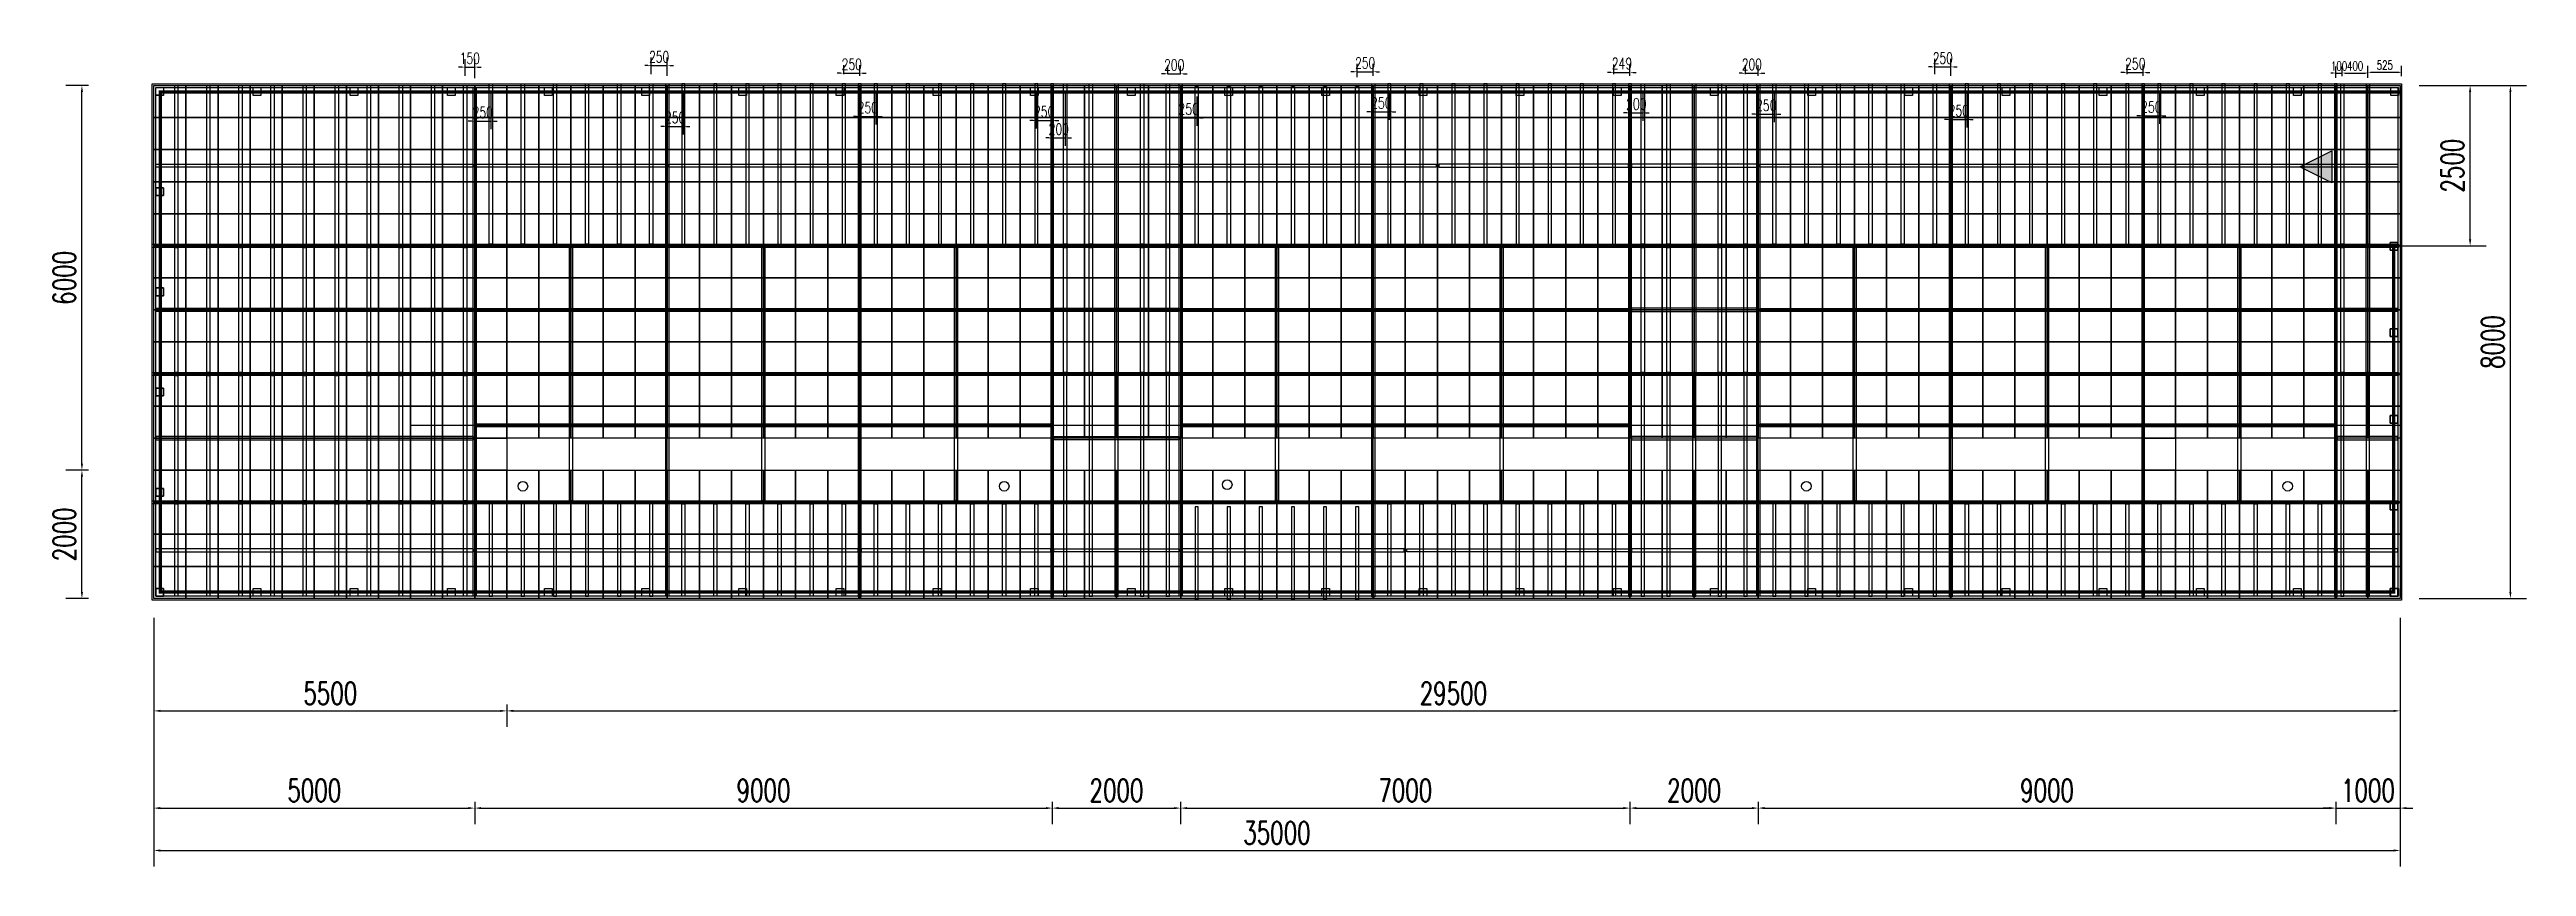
# Model space of a CAD drawing. Header units: millimetres. Extents: x -38645 to 143575, y -84298 to 156976.
# Drawn here: x -38645 to -50, y -79150 to -66407 of the extents above; entities that cross this region are included whole.
import ezdxf

# ---------------------------------------------------------------- set-up
doc = ezdxf.new("R2010")
doc.units = ezdxf.units.MM
doc.header["$LTSCALE"] = 1000
for name, color, linetype in [('DOTE', 1, 'Continuous'), ('PUB_DIM', 3, 'Continuous'), ('W- bollard系船栓', 4, 'Continuous'), ('W-FLOAT_BOWL浮筒', 253, 'Continuous'), ('W-PLASTIC_RAILINGS塑木栏杆', 6, 'Continuous'), ('W-STEEL_FRAME钢架', 3, 'Continuous'), ('W-STEEL_KEEL钢龙骨', 5, 'Continuous')]:
    doc.layers.add(name, color=color, linetype=linetype)
doc.styles.add('STANDARD_T3', font='simplex.shx', dxfattribs={"width": 0.7, "bigfont": 'gbcbig.shx'})
doc.dimstyles.new('W&&100', dxfattribs={"dimtxt": 350, "dimasz": 100, "dimexe": 250, "dimexo": 300, "dimgap": 100, "dimtad": 1, "dimdec": 0, "dimzin": 0, "dimdsep": 46, "dimtxsty": 'STANDARD_T3', "dimcen": 0.09, "dimclrd": 1, "dimclre": 1, "dimclrt": 7, "dimazin": 2, "dimtfac": 1, "dimtdec": 0, "dimtix": 1, "dimtmove": 2, "dimatfit": 3, "dimfxl": 100, "dimtolj": 1, "dimtzin": 0, "dimarcsym": 0})
doc.dimstyles.new('W&&40', dxfattribs={"dimtxt": 140, "dimasz": 40, "dimexe": 100, "dimexo": 120, "dimgap": 40, "dimtad": 1, "dimdec": 0, "dimzin": 0, "dimdsep": 46, "dimtxsty": 'STANDARD_T3', "dimcen": 0.09, "dimclrd": 1, "dimclre": 1, "dimclrt": 7, "dimazin": 2, "dimtfac": 1, "dimtdec": 0, "dimtix": 1, "dimtmove": 2, "dimatfit": 3, "dimfxl": 100, "dimtolj": 1, "dimtzin": 0, "dimarcsym": 0})
doc.dimstyles.new('W&&50', dxfattribs={"dimtxt": 175, "dimasz": 50, "dimexe": 125, "dimexo": 150, "dimgap": 50, "dimtad": 1, "dimdec": 0, "dimzin": 0, "dimdsep": 46, "dimtxsty": 'STANDARD_T3', "dimcen": 0.09, "dimclrd": 1, "dimclre": 1, "dimclrt": 7, "dimazin": 2, "dimtfac": 1, "dimtdec": 0, "dimtix": 1, "dimtmove": 2, "dimatfit": 3, "dimfxl": 100, "dimtolj": 1, "dimtzin": 0, "dimarcsym": 0})

msp = doc.modelspace()

# ---------------------------------------------------------------- blocks, each defined once
blk = doc.blocks.new('*D400')
at = {"color": 1, "lineweight": -2, "transparency": 16777216}
for p, q in [((-37020, -78139), (-37020, -78489)), ((-36920, -78239), (-32120, -78239)), ((-32020, -78139), (-32020, -78489))]:
    blk.add_line(p, q, dxfattribs=at)
at = {"color": 1, "transparency": 16777216}
for points in [[(-36920, -78222), (-36920, -78256), (-37020, -78239)], [(-32120, -78222), (-32120, -78256), (-32020, -78239)]]:
    blk.add_solid(points, dxfattribs=at)
at = {"layer": 'Defpoints', "color": 0, "transparency": 16777216}
for p in [(-37020, -74969), (-32020, -74969), (-32020, -78239)]:
    blk.add_point(p, dxfattribs=at)
at = {"color": 7, "transparency": 16777216, "insert": (-34520, -77964), "char_height": 350, "attachment_point": 5, "style": 'STANDARD_T3'}
blk.add_mtext('\\A1;5000', dxfattribs=at)
blk = doc.blocks.new('*D401')
at = {"color": 1, "lineweight": -2, "transparency": 16777216}
for p, q in [((-32020, -78139), (-32020, -78489)), ((-31920, -78239), (-23120, -78239)), ((-23020, -78139), (-23020, -78489))]:
    blk.add_line(p, q, dxfattribs=at)
at = {"color": 1, "transparency": 16777216}
for points in [[(-31920, -78222), (-31920, -78256), (-32020, -78239)], [(-23120, -78222), (-23120, -78256), (-23020, -78239)]]:
    blk.add_solid(points, dxfattribs=at)
at = {"layer": 'Defpoints', "color": 0, "transparency": 16777216}
for p in [(-23020, -73469), (-32020, -74969), (-23020, -78239)]:
    blk.add_point(p, dxfattribs=at)
at = {"color": 7, "transparency": 16777216, "insert": (-27520, -77964), "char_height": 350, "attachment_point": 5, "style": 'STANDARD_T3'}
blk.add_mtext('\\A1;9000', dxfattribs=at)
blk = doc.blocks.new('*D402')
at = {"color": 1, "lineweight": -2, "transparency": 16777216}
for p, q in [((-23020, -78139), (-23020, -78489)), ((-22920, -78239), (-21120, -78239)), ((-21020, -78139), (-21020, -78489))]:
    blk.add_line(p, q, dxfattribs=at)
at = {"color": 1, "transparency": 16777216}
for points in [[(-22920, -78222), (-22920, -78256), (-23020, -78239)], [(-21120, -78222), (-21120, -78256), (-21020, -78239)]]:
    blk.add_solid(points, dxfattribs=at)
at = {"layer": 'Defpoints', "color": 0, "transparency": 16777216}
for p in [(-23020, -73469), (-21020, -73469), (-21020, -78239)]:
    blk.add_point(p, dxfattribs=at)
at = {"color": 7, "transparency": 16777216, "insert": (-22020, -77964), "char_height": 350, "attachment_point": 5, "style": 'STANDARD_T3'}
blk.add_mtext('\\A1;2000', dxfattribs=at)
blk = doc.blocks.new('*D403')
at = {"color": 1, "lineweight": -2, "transparency": 16777216}
for p, q in [((-21020, -78139), (-21020, -78489)), ((-20920, -78239), (-14120, -78239)), ((-14020, -78139), (-14020, -78489))]:
    blk.add_line(p, q, dxfattribs=at)
at = {"color": 1, "transparency": 16777216}
for points in [[(-20920, -78222), (-20920, -78256), (-21020, -78239)], [(-14120, -78222), (-14120, -78256), (-14020, -78239)]]:
    blk.add_solid(points, dxfattribs=at)
at = {"layer": 'Defpoints', "color": 0, "transparency": 16777216}
for p in [(-21020, -73469), (-14020, -73469), (-14020, -78239)]:
    blk.add_point(p, dxfattribs=at)
at = {"color": 7, "transparency": 16777216, "insert": (-17520, -77964), "char_height": 350, "attachment_point": 5, "style": 'STANDARD_T3'}
blk.add_mtext('\\A1;7000', dxfattribs=at)
blk = doc.blocks.new('*D404')
at = {"color": 1, "lineweight": -2, "transparency": 16777216}
for p, q in [((-14020, -78139), (-14020, -78489)), ((-13920, -78239), (-12120, -78239)), ((-12020, -78139), (-12020, -78489))]:
    blk.add_line(p, q, dxfattribs=at)
at = {"color": 1, "transparency": 16777216}
for points in [[(-13920, -78222), (-13920, -78256), (-14020, -78239)], [(-12120, -78222), (-12120, -78256), (-12020, -78239)]]:
    blk.add_solid(points, dxfattribs=at)
at = {"layer": 'Defpoints', "color": 0, "transparency": 16777216}
for p in [(-14020, -73469), (-12020, -73469), (-12020, -78239)]:
    blk.add_point(p, dxfattribs=at)
at = {"color": 7, "transparency": 16777216, "insert": (-13020, -77964), "char_height": 350, "attachment_point": 5, "style": 'STANDARD_T3'}
blk.add_mtext('\\A1;2000', dxfattribs=at)
blk = doc.blocks.new('*D405')
at = {"color": 1, "lineweight": -2, "transparency": 16777216}
for p, q in [((-12020, -78139), (-12020, -78489)), ((-11920, -78239), (-3120, -78239)), ((-3020, -78139), (-3020, -78489))]:
    blk.add_line(p, q, dxfattribs=at)
at = {"color": 1, "transparency": 16777216}
for points in [[(-11920, -78222), (-11920, -78256), (-12020, -78239)], [(-3120, -78222), (-3120, -78256), (-3020, -78239)]]:
    blk.add_solid(points, dxfattribs=at)
at = {"layer": 'Defpoints', "color": 0, "transparency": 16777216}
for p in [(-12020, -73469), (-3020, -73469), (-3020, -78239)]:
    blk.add_point(p, dxfattribs=at)
at = {"color": 7, "transparency": 16777216, "insert": (-7520, -77964), "char_height": 350, "attachment_point": 5, "style": 'STANDARD_T3'}
blk.add_mtext('\\A1;9000', dxfattribs=at)
blk = doc.blocks.new('*D406')
at = {"color": 1, "lineweight": -2, "transparency": 16777216}
for p, q in [((-1720, -66969), (-678, -66969)), ((-928, -69369), (-928, -67069)), ((-2720, -69469), (-678, -69469))]:
    blk.add_line(p, q, dxfattribs=at)
at = {"color": 1, "transparency": 16777216}
for points in [[(-945, -67069), (-911, -67069), (-928, -66969)], [(-945, -69369), (-911, -69369), (-928, -69469)]]:
    blk.add_solid(points, dxfattribs=at)
at = {"layer": 'Defpoints', "color": 0, "transparency": 16777216}
for p in [(-2020, -66969), (-928, -66969), (-3020, -69469)]:
    blk.add_point(p, dxfattribs=at)
at = {"color": 7, "transparency": 16777216, "insert": (-1203, -68219), "char_height": 350, "attachment_point": 5, "rotation": 90, "style": 'STANDARD_T3'}
blk.add_mtext('\\A1;2500', dxfattribs=at)
blk = doc.blocks.new('*D407')
at = {"color": 1, "lineweight": -2, "transparency": 16777216}
for p, q in [((-3120, -78239), (-3220, -78239)), ((-3020, -78139), (-3020, -78489)), ((-3020, -78239), (-2020, -78239)), ((-2020, -78139), (-2020, -78489)), ((-1920, -78239), (-1820, -78239))]:
    blk.add_line(p, q, dxfattribs=at)
at = {"color": 1, "transparency": 16777216}
for points in [[(-3120, -78222), (-3120, -78256), (-3020, -78239)], [(-1920, -78222), (-1920, -78256), (-2020, -78239)]]:
    blk.add_solid(points, dxfattribs=at)
at = {"layer": 'Defpoints', "color": 0, "transparency": 16777216}
for p in [(-3020, -73469), (-2020, -74969), (-2020, -78239)]:
    blk.add_point(p, dxfattribs=at)
at = {"color": 7, "transparency": 16777216, "insert": (-2520, -77964), "char_height": 350, "attachment_point": 5, "style": 'STANDARD_T3'}
blk.add_mtext('\\A1;1000', dxfattribs=at)
blk = doc.blocks.new('*D410')
at = {"layer": 'Defpoints', "color": 0, "transparency": 16777216}
for p in [(-37020, -74969), (-2020, -74969), (-2020, -78900)]:
    blk.add_point(p, dxfattribs=at)
at = {"layer": 'PUB_DIM', "color": 1, "lineweight": -2, "transparency": 16777216}
for p, q in [((-37020, -75269), (-37020, -79150)), ((-2020, -75269), (-2020, -79150)), ((-36920, -78900), (-2120, -78900))]:
    blk.add_line(p, q, dxfattribs=at)
at = {"layer": 'PUB_DIM', "color": 1, "transparency": 16777216}
for points in [[(-36920, -78883), (-36920, -78917), (-37020, -78900)], [(-2120, -78883), (-2120, -78917), (-2020, -78900)]]:
    blk.add_solid(points, dxfattribs=at)
at = {"layer": 'PUB_DIM', "color": 7, "transparency": 16777216, "insert": (-19520, -78625), "char_height": 350, "attachment_point": 5, "style": 'STANDARD_T3'}
blk.add_mtext('\\A1;35000', dxfattribs=at)
blk = doc.blocks.new('*D411')
at = {"layer": 'Defpoints', "color": 0, "transparency": 16777216}
for p in [(-2020, -66969), (-300, -66969), (-2020, -74969)]:
    blk.add_point(p, dxfattribs=at)
at = {"layer": 'PUB_DIM', "color": 1, "lineweight": -2, "transparency": 16777216}
for p, q in [((-1720, -66969), (-50, -66969)), ((-300, -74869), (-300, -67069)), ((-1720, -74969), (-50, -74969))]:
    blk.add_line(p, q, dxfattribs=at)
at = {"layer": 'PUB_DIM', "color": 1, "transparency": 16777216}
for points in [[(-317, -67069), (-284, -67069), (-300, -66969)], [(-317, -74869), (-284, -74869), (-300, -74969)]]:
    blk.add_solid(points, dxfattribs=at)
at = {"layer": 'PUB_DIM', "color": 7, "transparency": 16777216, "insert": (-575, -70969), "char_height": 350, "attachment_point": 5, "rotation": 90, "style": 'STANDARD_T3'}
blk.add_mtext('\\A1;8000', dxfattribs=at)
blk = doc.blocks.new('*U372')
at = {"layer": 'W-STEEL_KEEL钢龙骨'}
for points in [[(-25, 3983.5), (25, 3983.5), (25, 1483.5), (-25, 1483.5)], [(-25, 1459.5), (25, 1459.5), (25, -492.5), (-25, -492.5)], [(-25, -540.5), (25, -540.5), (25, -2492.5), (-25, -2492.5)], [(-25, -2540.5), (25, -2540.5), (25, -3983.5), (-25, -3983.5)]]:
    blk.add_lwpolyline(points, close=True, dxfattribs=at)
blk = doc.blocks.new('*U373')
at = {"layer": 'W-STEEL_FRAME钢架', "color": 0, "linetype": 'ByBlock', "lineweight": -2, "transparency": 16777216}
for p in [(-4500, 0), (-4000, 0), (-3500, 0), (-3000, 0), (-2500, 0), (-2000, 0), (-1500, 0), (-1000, 0), (-500, 0), (0, 0)]:
    blk.add_blockref('*U372', p, dxfattribs=at)
blk = doc.blocks.new('*U374')
at = {"layer": 'W-STEEL_KEEL钢龙骨'}
for points in [[(-25, 3996), (25, 3996), (25, 1496), (-25, 1496)], [(-25, -3996), (25, -3996), (25, -2553), (-25, -2553)]]:
    blk.add_lwpolyline(points, close=True, dxfattribs=at)
blk = doc.blocks.new('*U375')
at = {"layer": 'W-STEEL_FRAME钢架', "color": 0, "linetype": 'ByBlock', "lineweight": -2, "transparency": 16777216}
for p in [(0, 0), (500, 0), (1000, 0), (1500, 0), (2000, 0), (2500, 0)]:
    blk.add_blockref('*U374', p, dxfattribs=at)
blk = doc.blocks.new('*U376')
at = {"layer": 'W-STEEL_KEEL钢龙骨'}
for points in [[(-25, 3996), (25, 3996), (25, 1496), (-25, 1496)], [(-25, 1447), (25, 1447), (25, -505), (-25, -505)], [(-25, -2505), (25, -2505), (25, -553), (-25, -553)], [(-25, -3996), (25, -3996), (25, -2553), (-25, -2553)]]:
    blk.add_lwpolyline(points, close=True, dxfattribs=at)
blk = doc.blocks.new('*U377')
at = {"layer": 'W-STEEL_FRAME钢架', "color": 0, "linetype": 'ByBlock', "lineweight": -2, "transparency": 16777216}
for p in [(0, 0), (400, 0), (800, 0), (1200, 0), (1600, 0)]:
    blk.add_blockref('*U376', p, dxfattribs=at)
blk = doc.blocks.new('*U368')
at = {"layer": 'W-STEEL_KEEL钢龙骨'}
for points in [[(-25, 3996), (25, 3996), (25, 1496), (-25, 1496)], [(-25, -3996), (25, -3996), (25, -2553), (-25, -2553)]]:
    blk.add_lwpolyline(points, close=True, dxfattribs=at)
blk = doc.blocks.new('*U369')
at = {"layer": 'W-STEEL_FRAME钢架', "color": 0, "linetype": 'ByBlock', "lineweight": -2, "transparency": 16777216}
for p in [(0, 0), (500, 0), (1000, 0), (1500, 0), (2000, 0), (2500, 0)]:
    blk.add_blockref('*U368', p, dxfattribs=at)
blk = doc.blocks.new('*U370')
at = {"layer": 'W-STEEL_KEEL钢龙骨'}
for points in [[(-25, 3996), (25, 3996), (25, 1496), (-25, 1496)], [(-25, -3996), (25, -3996), (25, -2553), (-25, -2553)]]:
    blk.add_lwpolyline(points, close=True, dxfattribs=at)
blk = doc.blocks.new('*U371')
at = {"layer": 'W-STEEL_FRAME钢架', "color": 0, "linetype": 'ByBlock', "lineweight": -2, "transparency": 16777216}
for p in [(0, 0), (500, 0), (1000, 0), (1500, 0), (2000, 0), (2500, 0), (3000, 0), (3500, 0)]:
    blk.add_blockref('*U370', p, dxfattribs=at)
blk = doc.blocks.new('*U382')
at = {"layer": 'W-STEEL_FRAME钢架'}
blk.add_lwpolyline([(-60, 60), (60, 60), (60, -60), (-60, -60)], close=True, dxfattribs=at)
blk = doc.blocks.new('*U383')
at = {"layer": 'W-STEEL_FRAME钢架', "color": 0, "linetype": 'ByBlock', "lineweight": -2, "transparency": 16777216}
for p in [(0, 0), (1514, 0), (3028, 0), (4542, 0), (6056, 0), (7570, 0), (9084, 0), (10598, 0), (12112, 0), (13626, 0), (15140, 0), (16654, 0), (18168, 0), (19682, 0), (21196, 0), (22710, 0), (24224, 0), (25738, 0), (27252, 0), (28766, 0), (30280, 0), (31794, 0), (33308, 0), (34822, 0)]:
    blk.add_blockref('*U382', p, dxfattribs=at)
blk = doc.blocks.new('*U378')
at = {"layer": 'W-STEEL_FRAME钢架'}
blk.add_lwpolyline([(-60, 60), (60, 60), (60, -60), (-60, -60)], close=True, dxfattribs=at)
blk = doc.blocks.new('*U379')
at = {"layer": 'W-STEEL_FRAME钢架', "color": 0, "linetype": 'ByBlock', "lineweight": -2, "transparency": 16777216}
for p in [(0, 0), (1514, 0), (3028, 0), (4542, 0), (6056, 0), (7570, 0), (9084, 0), (10598, 0), (12112, 0), (13626, 0), (15140, 0), (16654, 0), (18168, 0), (19682, 0), (21196, 0), (22710, 0), (24224, 0), (25738, 0), (27252, 0), (28766, 0), (30280, 0), (31794, 0), (33308, 0), (34822, 0)]:
    blk.add_blockref('*U378', p, dxfattribs=at)
blk = doc.blocks.new('*U380')
at = {"layer": 'W-STEEL_FRAME钢架'}
blk.add_lwpolyline([(-60, 60), (60, 60), (60, -60), (-60, -60)], close=True, dxfattribs=at)
blk = doc.blocks.new('*U381')
at = {"layer": 'W-PLASTIC_RAILINGS塑木栏杆', "color": 0, "linetype": 'ByBlock', "lineweight": -2, "transparency": 16777216}
for p in [(0, 7815), (0, 6252), (0, 4689), (0, 3126), (0, 1563), (0, 0)]:
    blk.add_blockref('*U380', p, dxfattribs=at)
blk = doc.blocks.new('*U366')
at = {"layer": 'W-STEEL_FRAME钢架'}
blk.add_lwpolyline([(-60, 60), (60, 60), (60, -60), (-60, -60)], close=True, dxfattribs=at)
blk = doc.blocks.new('*U367')
at = {"layer": 'W-PLASTIC_RAILINGS塑木栏杆', "color": 0, "linetype": 'ByBlock', "lineweight": -2, "transparency": 16777216}
for p in [(0, 5400), (0, 4050), (0, 2700), (0, 1350), (0, 0)]:
    blk.add_blockref('*U366', p, dxfattribs=at)
blk = doc.blocks.new('9040')
for centre in [(750, -3750), (8250, -3750)]:
    blk.add_circle(centre, 75)
at = {"layer": 'DOTE'}
for p, q in [((0, -5000), (0, 1000)), ((3000, -5000), (3000, 1000)), ((6000, -5000), (6000, 1000)), ((9000, -5000), (9000, 1000)), ((-1000, 0), (10000, 0)), ((-1000, -2800), (10000, -2800)), ((-1000, -4000), (10000, -4000))]:
    blk.add_line(p, q, dxfattribs=at)
at = {"layer": 'W-STEEL_FRAME钢架'}
blk.add_lwpolyline([(0, 0), (9000, 0), (9000, -4000), (0, -4000)], close=True, dxfattribs=at)
blk = doc.blocks.new('7040')
blk.add_circle((725, -3725), 75)
at = {"layer": 'DOTE'}
for p, q in [((0, -5000), (0, 1000)), ((3000, -5000), (3000, 1000)), ((7000, -5000), (7000, 1000)), ((-1000, 0), (8000, 0)), ((-1000, -2800), (8000, -2800)), ((-1000, -4000), (8000, -4000))]:
    blk.add_line(p, q, dxfattribs=at)
blk = doc.blocks.new('*U390')
at = {"layer": 'W-STEEL_FRAME钢架'}
blk.add_lwpolyline([(-60, -60), (60, -60), (60, 60), (-60, 60)], close=True, dxfattribs=at)
blk = doc.blocks.new('*U391')
at = {"layer": 'W- bollard系船栓', "color": 0, "linetype": 'ByBlock', "lineweight": -2, "transparency": 16777216}
for p in [(0, 6252), (0, 4689), (0, 3126), (0, 1563), (0, 0)]:
    blk.add_blockref('*U390', p, dxfattribs=at)
blk = doc.blocks.new('*U392')
at = {"layer": 'W-STEEL_KEEL钢龙骨'}
for points in [[(-25, 3996), (25, 3996), (25, 1496), (-25, 1496)], [(-25, 1447), (25, 1447), (25, -505), (-25, -505)], [(-25, -2505), (25, -2505), (25, -553), (-25, -553)], [(-25, -3996), (25, -3996), (25, -2553), (-25, -2553)]]:
    blk.add_lwpolyline(points, close=True, dxfattribs=at)
blk = doc.blocks.new('*U393')
at = {"layer": 'W-STEEL_FRAME钢架', "color": 0, "linetype": 'ByBlock', "lineweight": -2, "transparency": 16777216}
for p in [(0, 0), (400, 0), (800, 0), (1200, 0), (1600, 0)]:
    blk.add_blockref('*U392', p, dxfattribs=at)
blk = doc.blocks.new('*U394')
at = {"layer": 'W-STEEL_KEEL钢龙骨'}
for points in [[(-25, 3996), (25, 3996), (25, 1496), (-25, 1496)], [(-25, -3996), (25, -3996), (25, -2553), (-25, -2553)]]:
    blk.add_lwpolyline(points, close=True, dxfattribs=at)
blk = doc.blocks.new('*U395')
at = {"layer": 'W-STEEL_FRAME钢架', "color": 0, "linetype": 'ByBlock', "lineweight": -2, "transparency": 16777216}
for p in [(0, 0), (500, 0), (1000, 0), (1500, 0), (2000, 0), (2500, 0)]:
    blk.add_blockref('*U394', p, dxfattribs=at)
blk = doc.blocks.new('*U396')
at = {"layer": 'W-STEEL_KEEL钢龙骨'}
for points in [[(-25, 3996), (25, 3996), (25, 1496), (-25, 1496)], [(-25, -3996), (25, -3996), (25, -2553), (-25, -2553)]]:
    blk.add_lwpolyline(points, close=True, dxfattribs=at)
blk = doc.blocks.new('*U397')
at = {"layer": 'W-STEEL_FRAME钢架', "color": 0, "linetype": 'ByBlock', "lineweight": -2, "transparency": 16777216}
for p in [(0, 0), (500, 0), (1000, 0), (1500, 0), (2000, 0), (2500, 0)]:
    blk.add_blockref('*U396', p, dxfattribs=at)
blk = doc.blocks.new('*U384')
at = {"layer": 'W-STEEL_KEEL钢龙骨'}
for points in [[(-25, 3996), (25, 3996), (25, 1496), (-25, 1496)], [(-25, -3996), (25, -3996), (25, -2553), (-25, -2553)]]:
    blk.add_lwpolyline(points, close=True, dxfattribs=at)
blk = doc.blocks.new('*U385')
at = {"layer": 'W-STEEL_FRAME钢架', "color": 0, "linetype": 'ByBlock', "lineweight": -2, "transparency": 16777216}
for p in [(0, 0), (500, 0), (1000, 0), (1500, 0), (2000, 0), (2500, 0)]:
    blk.add_blockref('*U384', p, dxfattribs=at)
blk = doc.blocks.new('*U386')
at = {"layer": 'W-STEEL_KEEL钢龙骨'}
for points in [[(-25, 3996), (25, 3996), (25, 1496), (-25, 1496)], [(-25, -3996), (25, -3996), (25, -2553), (-25, -2553)]]:
    blk.add_lwpolyline(points, close=True, dxfattribs=at)
blk = doc.blocks.new('*U387')
at = {"layer": 'W-STEEL_FRAME钢架', "color": 0, "linetype": 'ByBlock', "lineweight": -2, "transparency": 16777216}
for p in [(0, 0), (500, 0), (1000, 0), (1500, 0), (2000, 0), (2500, 0)]:
    blk.add_blockref('*U386', p, dxfattribs=at)
blk = doc.blocks.new('*U388')
at = {"layer": 'W-STEEL_KEEL钢龙骨'}
for points in [[(-25, 3996), (25, 3996), (25, 1496), (-25, 1496)], [(-25, -3996), (25, -3996), (25, -2553), (-25, -2553)]]:
    blk.add_lwpolyline(points, close=True, dxfattribs=at)
blk = doc.blocks.new('*U389')
at = {"layer": 'W-STEEL_FRAME钢架', "color": 0, "linetype": 'ByBlock', "lineweight": -2, "transparency": 16777216}
for p in [(0, 0), (500, 0), (1000, 0), (1500, 0), (2000, 0), (2500, 0)]:
    blk.add_blockref('*U388', p, dxfattribs=at)
blk = doc.blocks.new('*U398')
at = {"layer": 'W-STEEL_FRAME钢架'}
blk.add_lwpolyline([(-60, -60), (60, -60), (60, 60), (-60, 60)], close=True, dxfattribs=at)
blk = doc.blocks.new('*U399')
at = {"layer": 'W- bollard系船栓', "color": 0, "linetype": 'ByBlock', "lineweight": -2, "transparency": 16777216}
for p in [(0, 5400), (0, 4050), (0, 2700), (0, 1350), (0, 0)]:
    blk.add_blockref('*U398', p, dxfattribs=at)
blk = doc.blocks.new('*D412')
at = {"layer": 'Defpoints', "color": 0, "transparency": 16777216}
for p in [(-31520, -72969), (-37020, -74969), (-31520, -76723)]:
    blk.add_point(p, dxfattribs=at)
at = {"layer": 'W-FLOAT_BOWL浮筒', "color": 1, "lineweight": -2, "transparency": 16777216}
for p, q in [((-37020, -76623), (-37020, -76973)), ((-36920, -76723), (-31620, -76723)), ((-31520, -76623), (-31520, -76973))]:
    blk.add_line(p, q, dxfattribs=at)
at = {"layer": 'W-FLOAT_BOWL浮筒', "color": 1, "transparency": 16777216}
for points in [[(-36920, -76706), (-36920, -76739), (-37020, -76723)], [(-31620, -76706), (-31620, -76739), (-31520, -76723)]]:
    blk.add_solid(points, dxfattribs=at)
at = {"layer": 'W-FLOAT_BOWL浮筒', "color": 7, "transparency": 16777216, "insert": (-34270, -76448), "char_height": 350, "attachment_point": 5, "style": 'STANDARD_T3'}
blk.add_mtext('\\A1;5500', dxfattribs=at)
blk = doc.blocks.new('*D413')
at = {"layer": 'Defpoints', "color": 0, "transparency": 16777216}
for p in [(-38140, -72969), (-37020, -72969), (-37020, -74969)]:
    blk.add_point(p, dxfattribs=at)
at = {"layer": 'W-FLOAT_BOWL浮筒', "color": 1, "lineweight": -2, "transparency": 16777216}
for p, q in [((-38040, -72969), (-38390, -72969)), ((-38140, -74869), (-38140, -73069)), ((-38040, -74969), (-38390, -74969))]:
    blk.add_line(p, q, dxfattribs=at)
at = {"layer": 'W-FLOAT_BOWL浮筒', "color": 1, "transparency": 16777216}
for points in [[(-38157, -73069), (-38124, -73069), (-38140, -72969)], [(-38157, -74869), (-38124, -74869), (-38140, -74969)]]:
    blk.add_solid(points, dxfattribs=at)
at = {"layer": 'W-FLOAT_BOWL浮筒', "color": 7, "transparency": 16777216, "insert": (-38415, -73969), "char_height": 350, "attachment_point": 5, "rotation": 90, "style": 'STANDARD_T3'}
blk.add_mtext('\\A1;2000', dxfattribs=at)
blk = doc.blocks.new('*D414')
at = {"layer": 'Defpoints', "color": 0, "transparency": 16777216}
for p in [(-38140, -66969), (-37020, -66969), (-37020, -72969)]:
    blk.add_point(p, dxfattribs=at)
at = {"layer": 'W-FLOAT_BOWL浮筒', "color": 1, "lineweight": -2, "transparency": 16777216}
for p, q in [((-38040, -66969), (-38390, -66969)), ((-38140, -72869), (-38140, -67069)), ((-38040, -72969), (-38390, -72969))]:
    blk.add_line(p, q, dxfattribs=at)
at = {"layer": 'W-FLOAT_BOWL浮筒', "color": 1, "transparency": 16777216}
for points in [[(-38157, -67069), (-38124, -67069), (-38140, -66969)], [(-38157, -72869), (-38124, -72869), (-38140, -72969)]]:
    blk.add_solid(points, dxfattribs=at)
at = {"layer": 'W-FLOAT_BOWL浮筒', "color": 7, "transparency": 16777216, "insert": (-38415, -69969), "char_height": 350, "attachment_point": 5, "rotation": 90, "style": 'STANDARD_T3'}
blk.add_mtext('\\A1;6000', dxfattribs=at)
blk = doc.blocks.new('*D415')
at = {"layer": 'Defpoints', "color": 0, "transparency": 16777216}
for p in [(-31520, -72969), (-2020, -74969), (-2020, -76723)]:
    blk.add_point(p, dxfattribs=at)
at = {"layer": 'W-FLOAT_BOWL浮筒', "color": 1, "lineweight": -2, "transparency": 16777216}
for p, q in [((-31520, -76623), (-31520, -76973)), ((-31420, -76723), (-2120, -76723)), ((-2020, -76623), (-2020, -76973))]:
    blk.add_line(p, q, dxfattribs=at)
at = {"layer": 'W-FLOAT_BOWL浮筒', "color": 1, "transparency": 16777216}
for points in [[(-31420, -76706), (-31420, -76739), (-31520, -76723)], [(-2120, -76706), (-2120, -76739), (-2020, -76723)]]:
    blk.add_solid(points, dxfattribs=at)
at = {"layer": 'W-FLOAT_BOWL浮筒', "color": 7, "transparency": 16777216, "insert": (-16770, -76448), "char_height": 350, "attachment_point": 5, "style": 'STANDARD_T3'}
blk.add_mtext('\\A1;29500', dxfattribs=at)
blk = doc.blocks.new('*D416')
at = {"layer": 'Defpoints', "color": 0, "transparency": 16777216}
for p in [(-32020, -66682), (-32170, -66969), (-32020, -67002)]:
    blk.add_point(p, dxfattribs=at)
at = {"layer": 'W-STEEL_FRAME钢架', "color": 1, "lineweight": -2, "transparency": 16777216}
for p, q in [((-32220, -66682), (-32270, -66682)), ((-32170, -66819), (-32170, -66557)), ((-32170, -66682), (-32020, -66682)), ((-32020, -66852), (-32020, -66557)), ((-31970, -66682), (-31920, -66682))]:
    blk.add_line(p, q, dxfattribs=at)
at = {"layer": 'W-STEEL_FRAME钢架', "color": 1, "transparency": 16777216}
for points in [[(-32220, -66673), (-32220, -66690), (-32170, -66682)], [(-31970, -66673), (-31970, -66690), (-32020, -66682)]]:
    blk.add_solid(points, dxfattribs=at)
at = {"layer": 'W-STEEL_FRAME钢架', "color": 7, "transparency": 16777216, "insert": (-32095, -66544), "char_height": 175, "attachment_point": 5, "style": 'STANDARD_T3'}
blk.add_mtext('\\A1;150', dxfattribs=at)
blk = doc.blocks.new('*D417')
at = {"layer": 'Defpoints', "color": 0, "transparency": 16777216}
for p in [(-32020, -67002), (-31770, -66944), (-31770, -67525)]:
    blk.add_point(p, dxfattribs=at)
at = {"layer": 'W-STEEL_FRAME钢架', "color": 1, "lineweight": -2, "transparency": 16777216}
for p, q in [((-32020, -67152), (-32020, -67650)), ((-31770, -67094), (-31770, -67650)), ((-32070, -67525), (-32120, -67525)), ((-32020, -67525), (-31770, -67525)), ((-31720, -67525), (-31670, -67525))]:
    blk.add_line(p, q, dxfattribs=at)
at = {"layer": 'W-STEEL_FRAME钢架', "color": 1, "transparency": 16777216}
for points in [[(-32070, -67517), (-32070, -67534), (-32020, -67525)], [(-31720, -67517), (-31720, -67534), (-31770, -67525)]]:
    blk.add_solid(points, dxfattribs=at)
at = {"layer": 'W-STEEL_FRAME钢架', "color": 7, "transparency": 16777216, "insert": (-31895, -67388), "char_height": 175, "attachment_point": 5, "style": 'STANDARD_T3'}
blk.add_mtext('\\A1;250', dxfattribs=at)
blk = doc.blocks.new('*D418')
at = {"layer": 'Defpoints', "color": 0, "transparency": 16777216}
for p in [(-29020, -66659), (-29270, -66944), (-29020, -66969)]:
    blk.add_point(p, dxfattribs=at)
at = {"layer": 'W-STEEL_FRAME钢架', "color": 1, "lineweight": -2, "transparency": 16777216}
for p, q in [((-29320, -66659), (-29370, -66659)), ((-29270, -66794), (-29270, -66534)), ((-29270, -66659), (-29020, -66659)), ((-29020, -66819), (-29020, -66534)), ((-28970, -66659), (-28920, -66659))]:
    blk.add_line(p, q, dxfattribs=at)
at = {"layer": 'W-STEEL_FRAME钢架', "color": 1, "transparency": 16777216}
for points in [[(-29320, -66651), (-29320, -66668), (-29270, -66659)], [(-28970, -66651), (-28970, -66668), (-29020, -66659)]]:
    blk.add_solid(points, dxfattribs=at)
at = {"layer": 'W-STEEL_FRAME钢架', "color": 7, "transparency": 16777216, "insert": (-29145, -66522), "char_height": 175, "attachment_point": 5, "style": 'STANDARD_T3'}
blk.add_mtext('\\A1;250', dxfattribs=at)
blk = doc.blocks.new('*D408')
at = {"layer": 'Defpoints', "color": 0, "transparency": 16777216}
for p in [(-29020, -66969), (-28770, -66944), (-28770, -67606)]:
    blk.add_point(p, dxfattribs=at)
at = {"layer": 'W-STEEL_FRAME钢架', "color": 1, "lineweight": -2, "transparency": 16777216}
for p, q in [((-29020, -67119), (-29020, -67731)), ((-28770, -67094), (-28770, -67731)), ((-29070, -67606), (-29120, -67606)), ((-29020, -67606), (-28770, -67606)), ((-28720, -67606), (-28670, -67606))]:
    blk.add_line(p, q, dxfattribs=at)
at = {"layer": 'W-STEEL_FRAME钢架', "color": 1, "transparency": 16777216}
for points in [[(-29070, -67598), (-29070, -67614), (-29020, -67606)], [(-28720, -67598), (-28720, -67614), (-28770, -67606)]]:
    blk.add_solid(points, dxfattribs=at)
at = {"layer": 'W-STEEL_FRAME钢架', "color": 7, "transparency": 16777216, "insert": (-28895, -67469), "char_height": 175, "attachment_point": 5, "style": 'STANDARD_T3'}
blk.add_mtext('\\A1;250', dxfattribs=at)
blk = doc.blocks.new('*D419')
at = {"layer": 'Defpoints', "color": 0, "transparency": 16777216}
for p in [(-26270, -66944), (-26020, -66776), (-26020, -66969)]:
    blk.add_point(p, dxfattribs=at)
at = {"layer": 'W-STEEL_FRAME钢架', "color": 1, "lineweight": -2, "transparency": 16777216}
for p, q in [((-26270, -66794), (-26270, -66651)), ((-26020, -66819), (-26020, -66651)), ((-26320, -66776), (-26370, -66776)), ((-26270, -66776), (-26020, -66776)), ((-25970, -66776), (-25920, -66776))]:
    blk.add_line(p, q, dxfattribs=at)
at = {"layer": 'W-STEEL_FRAME钢架', "color": 1, "transparency": 16777216}
for points in [[(-26320, -66768), (-26320, -66785), (-26270, -66776)], [(-25970, -66768), (-25970, -66785), (-26020, -66776)]]:
    blk.add_solid(points, dxfattribs=at)
at = {"layer": 'W-STEEL_FRAME钢架', "color": 7, "transparency": 16777216, "insert": (-26145, -66639), "char_height": 175, "attachment_point": 5, "style": 'STANDARD_T3'}
blk.add_mtext('\\A1;250', dxfattribs=at)
blk = doc.blocks.new('*D420')
at = {"layer": 'Defpoints', "color": 0, "transparency": 16777216}
for p in [(-26020, -66969), (-25770, -66944), (-25770, -67451)]:
    blk.add_point(p, dxfattribs=at)
at = {"layer": 'W-STEEL_FRAME钢架', "color": 1, "lineweight": -2, "transparency": 16777216}
for p, q in [((-26020, -67119), (-26020, -67576)), ((-25770, -67094), (-25770, -67576)), ((-26070, -67451), (-26120, -67451)), ((-26020, -67451), (-25770, -67451)), ((-25720, -67451), (-25670, -67451))]:
    blk.add_line(p, q, dxfattribs=at)
at = {"layer": 'W-STEEL_FRAME钢架', "color": 1, "transparency": 16777216}
for points in [[(-26070, -67443), (-26070, -67460), (-26020, -67451)], [(-25720, -67443), (-25720, -67460), (-25770, -67451)]]:
    blk.add_solid(points, dxfattribs=at)
at = {"layer": 'W-STEEL_FRAME钢架', "color": 7, "transparency": 16777216, "insert": (-25895, -67314), "char_height": 175, "attachment_point": 5, "style": 'STANDARD_T3'}
blk.add_mtext('\\A1;250', dxfattribs=at)
blk = doc.blocks.new('*D421')
at = {"layer": 'Defpoints', "color": 0, "transparency": 16777216}
for p in [(-23270, -66944), (-23020, -66969), (-23020, -67515)]:
    blk.add_point(p, dxfattribs=at)
at = {"layer": 'W-STEEL_FRAME钢架', "color": 1, "lineweight": -2, "transparency": 16777216}
for p, q in [((-23270, -67094), (-23270, -67640)), ((-23020, -67119), (-23020, -67640)), ((-23320, -67515), (-23370, -67515)), ((-23270, -67515), (-23020, -67515)), ((-22970, -67515), (-22920, -67515))]:
    blk.add_line(p, q, dxfattribs=at)
at = {"layer": 'W-STEEL_FRAME钢架', "color": 1, "transparency": 16777216}
for points in [[(-23320, -67507), (-23320, -67523), (-23270, -67515)], [(-22970, -67507), (-22970, -67523), (-23020, -67515)]]:
    blk.add_solid(points, dxfattribs=at)
at = {"layer": 'W-STEEL_FRAME钢架', "color": 7, "transparency": 16777216, "insert": (-23145, -67378), "char_height": 175, "attachment_point": 5, "style": 'STANDARD_T3'}
blk.add_mtext('\\A1;250', dxfattribs=at)
blk = doc.blocks.new('*D422')
at = {"layer": 'Defpoints', "color": 0, "transparency": 16777216}
for p in [(-23020, -66969), (-22820, -66944), (-22820, -67787)]:
    blk.add_point(p, dxfattribs=at)
at = {"layer": 'W-STEEL_FRAME钢架', "color": 1, "lineweight": -2, "transparency": 16777216}
for p, q in [((-23020, -67119), (-23020, -67912)), ((-22820, -67094), (-22820, -67912)), ((-23070, -67787), (-23120, -67787)), ((-23020, -67787), (-22820, -67787)), ((-22770, -67787), (-22720, -67787))]:
    blk.add_line(p, q, dxfattribs=at)
at = {"layer": 'W-STEEL_FRAME钢架', "color": 1, "transparency": 16777216}
for points in [[(-23070, -67779), (-23070, -67796), (-23020, -67787)], [(-22770, -67779), (-22770, -67796), (-22820, -67787)]]:
    blk.add_solid(points, dxfattribs=at)
at = {"layer": 'W-STEEL_FRAME钢架', "color": 7, "transparency": 16777216, "insert": (-22920, -67650), "char_height": 175, "attachment_point": 5, "style": 'STANDARD_T3'}
blk.add_mtext('\\A1;200', dxfattribs=at)
blk = doc.blocks.new('*D423')
at = {"layer": 'Defpoints', "color": 0, "transparency": 16777216}
for p in [(-21220, -66944), (-21020, -66786), (-21020, -66944)]:
    blk.add_point(p, dxfattribs=at)
at = {"layer": 'W-STEEL_FRAME钢架', "color": 1, "lineweight": -2, "transparency": 16777216}
for p, q in [((-21220, -66794), (-21220, -66661)), ((-21020, -66794), (-21020, -66661)), ((-21270, -66786), (-21320, -66786)), ((-21220, -66786), (-21020, -66786)), ((-20970, -66786), (-20920, -66786))]:
    blk.add_line(p, q, dxfattribs=at)
at = {"layer": 'W-STEEL_FRAME钢架', "color": 1, "transparency": 16777216}
for points in [[(-21270, -66778), (-21270, -66795), (-21220, -66786)], [(-20970, -66778), (-20970, -66795), (-21020, -66786)]]:
    blk.add_solid(points, dxfattribs=at)
at = {"layer": 'W-STEEL_FRAME钢架', "color": 7, "transparency": 16777216, "insert": (-21120, -66649), "char_height": 175, "attachment_point": 5, "style": 'STANDARD_T3'}
blk.add_mtext('\\A1;200', dxfattribs=at)
blk = doc.blocks.new('*D424')
at = {"layer": 'Defpoints', "color": 0, "transparency": 16777216}
for p in [(-21020, -66944), (-20770, -66990), (-20770, -67473)]:
    blk.add_point(p, dxfattribs=at)
at = {"layer": 'W-STEEL_FRAME钢架', "color": 1, "lineweight": -2, "transparency": 16777216}
for p, q in [((-21020, -67094), (-21020, -67598)), ((-20770, -67140), (-20770, -67598)), ((-21070, -67473), (-21120, -67473)), ((-21020, -67473), (-20770, -67473)), ((-20720, -67473), (-20670, -67473))]:
    blk.add_line(p, q, dxfattribs=at)
at = {"layer": 'W-STEEL_FRAME钢架', "color": 1, "transparency": 16777216}
for points in [[(-21070, -67464), (-21070, -67481), (-21020, -67473)], [(-20720, -67464), (-20720, -67481), (-20770, -67473)]]:
    blk.add_solid(points, dxfattribs=at)
at = {"layer": 'W-STEEL_FRAME钢架', "color": 7, "transparency": 16777216, "insert": (-20895, -67335), "char_height": 175, "attachment_point": 5, "style": 'STANDARD_T3'}
blk.add_mtext('\\A1;250', dxfattribs=at)
blk = doc.blocks.new('*D425')
at = {"layer": 'Defpoints', "color": 0, "transparency": 16777216}
for p in [(-18020, -66754), (-18270, -66990), (-18020, -66969)]:
    blk.add_point(p, dxfattribs=at)
at = {"layer": 'W-STEEL_FRAME钢架', "color": 1, "lineweight": -2, "transparency": 16777216}
for p, q in [((-18320, -66754), (-18370, -66754)), ((-18270, -66840), (-18270, -66629)), ((-18270, -66754), (-18020, -66754)), ((-18020, -66819), (-18020, -66629)), ((-17970, -66754), (-17920, -66754))]:
    blk.add_line(p, q, dxfattribs=at)
at = {"layer": 'W-STEEL_FRAME钢架', "color": 1, "transparency": 16777216}
for points in [[(-18320, -66746), (-18320, -66763), (-18270, -66754)], [(-17970, -66746), (-17970, -66763), (-18020, -66754)]]:
    blk.add_solid(points, dxfattribs=at)
at = {"layer": 'W-STEEL_FRAME钢架', "color": 7, "transparency": 16777216, "insert": (-18145, -66617), "char_height": 175, "attachment_point": 5, "style": 'STANDARD_T3'}
blk.add_mtext('\\A1;250', dxfattribs=at)
blk = doc.blocks.new('*D426')
at = {"layer": 'Defpoints', "color": 0, "transparency": 16777216}
for p in [(-18018, -66944), (-17769, -66944), (-17769, -67378)]:
    blk.add_point(p, dxfattribs=at)
at = {"layer": 'W-STEEL_FRAME钢架', "color": 1, "lineweight": -2, "transparency": 16777216}
for p, q in [((-18018, -67094), (-18018, -67503)), ((-17769, -67094), (-17769, -67503)), ((-18068, -67378), (-18118, -67378)), ((-18018, -67378), (-17769, -67378)), ((-17719, -67378), (-17669, -67378))]:
    blk.add_line(p, q, dxfattribs=at)
at = {"layer": 'W-STEEL_FRAME钢架', "color": 1, "transparency": 16777216}
for points in [[(-18068, -67370), (-18068, -67387), (-18018, -67378)], [(-17719, -67370), (-17719, -67387), (-17769, -67378)]]:
    blk.add_solid(points, dxfattribs=at)
at = {"layer": 'W-STEEL_FRAME钢架', "color": 7, "transparency": 16777216, "insert": (-17893, -67241), "char_height": 175, "attachment_point": 5, "style": 'STANDARD_T3'}
blk.add_mtext('\\A1;250', dxfattribs=at)
blk = doc.blocks.new('*D409')
at = {"layer": 'Defpoints', "color": 0, "transparency": 16777216}
for p in [(-14020, -66764), (-14269, -66944), (-14020, -66969)]:
    blk.add_point(p, dxfattribs=at)
at = {"layer": 'W-STEEL_FRAME钢架', "color": 1, "lineweight": -2, "transparency": 16777216}
for p, q in [((-14319, -66764), (-14369, -66764)), ((-14269, -66794), (-14269, -66639)), ((-14269, -66764), (-14020, -66764)), ((-14020, -66819), (-14020, -66639)), ((-13970, -66764), (-13920, -66764))]:
    blk.add_line(p, q, dxfattribs=at)
at = {"layer": 'W-STEEL_FRAME钢架', "color": 1, "transparency": 16777216}
for points in [[(-14319, -66755), (-14319, -66772), (-14269, -66764)], [(-13970, -66755), (-13970, -66772), (-14020, -66764)]]:
    blk.add_solid(points, dxfattribs=at)
at = {"layer": 'W-STEEL_FRAME钢架', "color": 7, "transparency": 16777216, "insert": (-14144, -66626), "char_height": 175, "attachment_point": 5, "style": 'STANDARD_T3'}
blk.add_mtext('\\A1;249', dxfattribs=at)
blk = doc.blocks.new('*D427')
at = {"layer": 'Defpoints', "color": 0, "transparency": 16777216}
for p in [(-14020, -66944), (-13820, -66944), (-13820, -67396)]:
    blk.add_point(p, dxfattribs=at)
at = {"layer": 'W-STEEL_FRAME钢架', "color": 1, "lineweight": -2, "transparency": 16777216}
for p, q in [((-14020, -67094), (-14020, -67521)), ((-13820, -67094), (-13820, -67521)), ((-14070, -67396), (-14120, -67396)), ((-14020, -67396), (-13820, -67396)), ((-13770, -67396), (-13720, -67396))]:
    blk.add_line(p, q, dxfattribs=at)
at = {"layer": 'W-STEEL_FRAME钢架', "color": 1, "transparency": 16777216}
for points in [[(-14070, -67387), (-14070, -67404), (-14020, -67396)], [(-13770, -67387), (-13770, -67404), (-13820, -67396)]]:
    blk.add_solid(points, dxfattribs=at)
at = {"layer": 'W-STEEL_FRAME钢架', "color": 7, "transparency": 16777216, "insert": (-13920, -67258), "char_height": 175, "attachment_point": 5, "style": 'STANDARD_T3'}
blk.add_mtext('\\A1;200', dxfattribs=at)
blk = doc.blocks.new('*D428')
at = {"layer": 'Defpoints', "color": 0, "transparency": 16777216}
for p in [(-12220, -66944), (-12020, -66778), (-12020, -66969)]:
    blk.add_point(p, dxfattribs=at)
at = {"layer": 'W-STEEL_FRAME钢架', "color": 1, "lineweight": -2, "transparency": 16777216}
for p, q in [((-12220, -66794), (-12220, -66653)), ((-12020, -66819), (-12020, -66653)), ((-12270, -66778), (-12320, -66778)), ((-12220, -66778), (-12020, -66778)), ((-11970, -66778), (-11920, -66778))]:
    blk.add_line(p, q, dxfattribs=at)
at = {"layer": 'W-STEEL_FRAME钢架', "color": 1, "transparency": 16777216}
for points in [[(-12270, -66770), (-12270, -66786), (-12220, -66778)], [(-11970, -66770), (-11970, -66786), (-12020, -66778)]]:
    blk.add_solid(points, dxfattribs=at)
at = {"layer": 'W-STEEL_FRAME钢架', "color": 7, "transparency": 16777216, "insert": (-12120, -66640), "char_height": 175, "attachment_point": 5, "style": 'STANDARD_T3'}
blk.add_mtext('\\A1;200', dxfattribs=at)
blk = doc.blocks.new('*D429')
at = {"layer": 'Defpoints', "color": 0, "transparency": 16777216}
for p in [(-12020, -66969), (-11770, -66944), (-11770, -67416)]:
    blk.add_point(p, dxfattribs=at)
at = {"layer": 'W-STEEL_FRAME钢架', "color": 1, "lineweight": -2, "transparency": 16777216}
for p, q in [((-12020, -67119), (-12020, -67541)), ((-11770, -67094), (-11770, -67541)), ((-12070, -67416), (-12120, -67416)), ((-12020, -67416), (-11770, -67416)), ((-11720, -67416), (-11670, -67416))]:
    blk.add_line(p, q, dxfattribs=at)
at = {"layer": 'W-STEEL_FRAME钢架', "color": 1, "transparency": 16777216}
for points in [[(-12070, -67408), (-12070, -67424), (-12020, -67416)], [(-11720, -67408), (-11720, -67424), (-11770, -67416)]]:
    blk.add_solid(points, dxfattribs=at)
at = {"layer": 'W-STEEL_FRAME钢架', "color": 7, "transparency": 16777216, "insert": (-11895, -67278), "char_height": 175, "attachment_point": 5, "style": 'STANDARD_T3'}
blk.add_mtext('\\A1;250', dxfattribs=at)
blk = doc.blocks.new('*D430')
at = {"layer": 'Defpoints', "color": 0, "transparency": 16777216}
for p in [(-9020, -66679), (-9270, -66944), (-9020, -66969)]:
    blk.add_point(p, dxfattribs=at)
at = {"layer": 'W-STEEL_FRAME钢架', "color": 1, "lineweight": -2, "transparency": 16777216}
for p, q in [((-9320, -66679), (-9370, -66679)), ((-9270, -66794), (-9270, -66554)), ((-9270, -66679), (-9020, -66679)), ((-9020, -66819), (-9020, -66554)), ((-8970, -66679), (-8920, -66679))]:
    blk.add_line(p, q, dxfattribs=at)
at = {"layer": 'W-STEEL_FRAME钢架', "color": 1, "transparency": 16777216}
for points in [[(-9320, -66671), (-9320, -66687), (-9270, -66679)], [(-8970, -66671), (-8970, -66687), (-9020, -66679)]]:
    blk.add_solid(points, dxfattribs=at)
at = {"layer": 'W-STEEL_FRAME钢架', "color": 7, "transparency": 16777216, "insert": (-9145, -66542), "char_height": 175, "attachment_point": 5, "style": 'STANDARD_T3'}
blk.add_mtext('\\A1;250', dxfattribs=at)
blk = doc.blocks.new('*D431')
at = {"layer": 'Defpoints', "color": 0, "transparency": 16777216}
for p in [(-9020, -66969), (-8770, -66944), (-8770, -67499)]:
    blk.add_point(p, dxfattribs=at)
at = {"layer": 'W-STEEL_FRAME钢架', "color": 1, "lineweight": -2, "transparency": 16777216}
for p, q in [((-9020, -67119), (-9020, -67624)), ((-8770, -67094), (-8770, -67624)), ((-9070, -67499), (-9120, -67499)), ((-9020, -67499), (-8770, -67499)), ((-8720, -67499), (-8670, -67499))]:
    blk.add_line(p, q, dxfattribs=at)
at = {"layer": 'W-STEEL_FRAME钢架', "color": 1, "transparency": 16777216}
for points in [[(-9070, -67491), (-9070, -67507), (-9020, -67499)], [(-8720, -67491), (-8720, -67507), (-8770, -67499)]]:
    blk.add_solid(points, dxfattribs=at)
at = {"layer": 'W-STEEL_FRAME钢架', "color": 7, "transparency": 16777216, "insert": (-8895, -67362), "char_height": 175, "attachment_point": 5, "style": 'STANDARD_T3'}
blk.add_mtext('\\A1;250', dxfattribs=at)
blk = doc.blocks.new('*D432')
at = {"layer": 'Defpoints', "color": 0, "transparency": 16777216}
for p in [(-6020, -66767), (-6270, -66944), (-6020, -66969)]:
    blk.add_point(p, dxfattribs=at)
at = {"layer": 'W-STEEL_FRAME钢架', "color": 1, "lineweight": -2, "transparency": 16777216}
for p, q in [((-6320, -66767), (-6370, -66767)), ((-6270, -66794), (-6270, -66642)), ((-6270, -66767), (-6020, -66767)), ((-6020, -66819), (-6020, -66642)), ((-5970, -66767), (-5920, -66767))]:
    blk.add_line(p, q, dxfattribs=at)
at = {"layer": 'W-STEEL_FRAME钢架', "color": 1, "transparency": 16777216}
for points in [[(-6320, -66758), (-6320, -66775), (-6270, -66767)], [(-5970, -66758), (-5970, -66775), (-6020, -66767)]]:
    blk.add_solid(points, dxfattribs=at)
at = {"layer": 'W-STEEL_FRAME钢架', "color": 7, "transparency": 16777216, "insert": (-6145, -66629), "char_height": 175, "attachment_point": 5, "style": 'STANDARD_T3'}
blk.add_mtext('\\A1;250', dxfattribs=at)
blk = doc.blocks.new('*D433')
at = {"layer": 'Defpoints', "color": 0, "transparency": 16777216}
for p in [(-6020, -66969), (-5770, -66944), (-5770, -67440)]:
    blk.add_point(p, dxfattribs=at)
at = {"layer": 'W-STEEL_FRAME钢架', "color": 1, "lineweight": -2, "transparency": 16777216}
for p, q in [((-6020, -67119), (-6020, -67565)), ((-5770, -67094), (-5770, -67565)), ((-6070, -67440), (-6120, -67440)), ((-6020, -67440), (-5770, -67440)), ((-5720, -67440), (-5670, -67440))]:
    blk.add_line(p, q, dxfattribs=at)
at = {"layer": 'W-STEEL_FRAME钢架', "color": 1, "transparency": 16777216}
for points in [[(-6070, -67432), (-6070, -67449), (-6020, -67440)], [(-5720, -67432), (-5720, -67449), (-5770, -67440)]]:
    blk.add_solid(points, dxfattribs=at)
at = {"layer": 'W-STEEL_FRAME钢架', "color": 7, "transparency": 16777216, "insert": (-5895, -67303), "char_height": 175, "attachment_point": 5, "style": 'STANDARD_T3'}
blk.add_mtext('\\A1;250', dxfattribs=at)
blk = doc.blocks.new('*D434')
at = {"layer": 'Defpoints', "color": 0, "transparency": 16777216}
for p in [(-1995, -66761), (-2520, -66969), (-1995, -66944)]:
    blk.add_point(p, dxfattribs=at)
at = {"layer": 'W-STEEL_FRAME钢架', "color": 1, "lineweight": -2, "transparency": 16777216}
for p, q in [((-2520, -66849), (-2520, -66661)), ((-2480, -66761), (-2035, -66761)), ((-1995, -66824), (-1995, -66661))]:
    blk.add_line(p, q, dxfattribs=at)
at = {"layer": 'W-STEEL_FRAME钢架', "color": 1, "transparency": 16777216}
for points in [[(-2480, -66755), (-2480, -66768), (-2520, -66761)], [(-2035, -66755), (-2035, -66768), (-1995, -66761)]]:
    blk.add_solid(points, dxfattribs=at)
at = {"layer": 'W-STEEL_FRAME钢架', "color": 7, "transparency": 16777216, "insert": (-2257, -66651), "char_height": 140, "attachment_point": 5, "style": 'STANDARD_T3'}
blk.add_mtext('\\A1;525', dxfattribs=at)
blk = doc.blocks.new('*D435')
at = {"layer": 'Defpoints', "color": 0, "transparency": 16777216}
for p in [(-3020, -66969), (-2920, -66774), (-2920, -66944)]:
    blk.add_point(p, dxfattribs=at)
at = {"layer": 'W-STEEL_FRAME钢架', "color": 1, "lineweight": -2, "transparency": 16777216}
for p, q in [((-3020, -66849), (-3020, -66674)), ((-2920, -66824), (-2920, -66674)), ((-3060, -66774), (-3100, -66774)), ((-3020, -66774), (-2920, -66774)), ((-2880, -66774), (-2840, -66774))]:
    blk.add_line(p, q, dxfattribs=at)
at = {"layer": 'W-STEEL_FRAME钢架', "color": 1, "transparency": 16777216}
for points in [[(-3060, -66767), (-3060, -66780), (-3020, -66774)], [(-2880, -66767), (-2880, -66780), (-2920, -66774)]]:
    blk.add_solid(points, dxfattribs=at)
at = {"layer": 'W-STEEL_FRAME钢架', "color": 7, "transparency": 16777216, "insert": (-2970, -66664), "char_height": 140, "attachment_point": 5, "style": 'STANDARD_T3'}
blk.add_mtext('\\A1;100', dxfattribs=at)
blk = doc.blocks.new('*D436')
at = {"layer": 'Defpoints', "color": 0, "transparency": 16777216}
for p in [(-2920, -66944), (-2520, -66774), (-2520, -66969)]:
    blk.add_point(p, dxfattribs=at)
at = {"layer": 'W-STEEL_FRAME钢架', "color": 1, "lineweight": -2, "transparency": 16777216}
for p, q in [((-2920, -66824), (-2920, -66674)), ((-2520, -66849), (-2520, -66674)), ((-2880, -66774), (-2560, -66774))]:
    blk.add_line(p, q, dxfattribs=at)
at = {"layer": 'W-STEEL_FRAME钢架', "color": 1, "transparency": 16777216}
for points in [[(-2880, -66767), (-2880, -66780), (-2920, -66774)], [(-2560, -66767), (-2560, -66780), (-2520, -66774)]]:
    blk.add_solid(points, dxfattribs=at)
at = {"layer": 'W-STEEL_FRAME钢架', "color": 7, "transparency": 16777216, "insert": (-2720, -66664), "char_height": 140, "attachment_point": 5, "style": 'STANDARD_T3'}
blk.add_mtext('\\A1;400', dxfattribs=at)

# ---------------------------------------------------------------- dimensions: what is measured, and where the dimension line sits
dim = msp.add_linear_dim(base=(-928.1, -66968.9), p1=(-3019.8, -69468.9), p2=(-2019.8, -66968.9), angle=90, dimstyle='W&&100')
dim.commit()
dim.dimension.update_dxf_attribs({"geometry": '*D406', "text_midpoint": (-1203.1, -68218.9)})
for base, p1, p2, picture, middle in [((-23019.8, -78239.1), (-32019.8, -74968.9), (-23019.8, -73468.9), '*D401', (-27519.8, -77964.1)), ((-21019.8, -78239.1), (-23019.8, -73468.9), (-21019.8, -73468.9), '*D402', (-22019.8, -77964.1)), ((-14019.8, -78239.1), (-21019.8, -73468.9), (-14019.8, -73468.9), '*D403', (-17519.8, -77964.1)), ((-12019.8, -78239.1), (-14019.8, -73468.9), (-12019.8, -73468.9), '*D404', (-13019.8, -77964.1)), ((-3019.8, -78239.1), (-12019.8, -73468.9), (-3019.8, -73468.9), '*D405', (-7519.8, -77964.1)), ((-2019.8, -78239.1), (-3019.8, -73468.9), (-2019.8, -74968.9), '*D407', (-2519.8, -77964.1)), ((-32019.8, -78239.1), (-37019.8, -74968.9), (-32019.8, -74968.9), '*D400', (-34519.8, -77964.1))]:
    dim = msp.add_linear_dim(base=base, p1=p1, p2=p2, dimstyle='W&&100', override={"dimfxlon": 1})
    dim.commit()
    dim.dimension.update_dxf_attribs({"geometry": picture, "text_midpoint": middle})
at = {"layer": 'PUB_DIM'}
dim = msp.add_linear_dim(base=(-300.2, -66968.9), p1=(-2019.8, -74968.9), p2=(-2019.8, -66968.9), angle=90, dimstyle='W&&100', dxfattribs=at)
dim.commit()
dim.dimension.update_dxf_attribs({"geometry": '*D411', "text_midpoint": (-575.2, -70968.9)})
dim = msp.add_linear_dim(base=(-2019.8, -78900), p1=(-37019.8, -74968.9), p2=(-2019.8, -74968.9), dimstyle='W&&100', dxfattribs=at)
dim.commit()
dim.dimension.update_dxf_attribs({"geometry": '*D410', "text_midpoint": (-19519.8, -78625)})
at = {"layer": 'W-FLOAT_BOWL浮筒'}
for base, p1, p2, picture, middle in [((-38140.2, -66968.9), (-37019.8, -72968.9), (-37019.8, -66968.9), '*D414', (-38415.2, -69968.9)), ((-38140.2, -72968.9), (-37019.8, -74968.9), (-37019.8, -72968.9), '*D413', (-38415.2, -73968.9))]:
    dim = msp.add_linear_dim(base=base, p1=p1, p2=p2, angle=90, dimstyle='W&&100', override={"dimfxlon": 1}, dxfattribs=at)
    dim.commit()
    dim.dimension.update_dxf_attribs({"geometry": picture, "text_midpoint": middle})
for base, p1, p2, picture, middle in [((-31519.8, -76722.8), (-37019.8, -74968.9), (-31519.8, -72968.9), '*D412', (-34269.8, -76447.8)), ((-2019.8, -76722.8), (-31519.8, -72968.9), (-2019.8, -74968.9), '*D415', (-16769.8, -76447.8))]:
    dim = msp.add_linear_dim(base=base, p1=p1, p2=p2, dimstyle='W&&100', override={"dimfxlon": 1}, dxfattribs=at)
    dim.commit()
    dim.dimension.update_dxf_attribs({"geometry": picture, "text_midpoint": middle})
at = {"layer": 'W-STEEL_FRAME钢架'}
for base, p1, p2, dimstyle, picture, middle in [((-32019.8, -66681.7), (-32169.8, -66968.9), (-32019.8, -67001.9), 'W&&50', '*D416', (-32094.8, -66544.2)), ((-29019.8, -66659.2), (-29269.8, -66943.9), (-29019.8, -66968.9), 'W&&50', '*D418', (-29144.8, -66521.7)), ((-26019.8, -66776.2), (-26269.8, -66943.9), (-26019.8, -66968.9), 'W&&50', '*D419', (-26144.8, -66638.7)), ((-21019.8, -66786.2), (-21219.8, -66943.9), (-21019.8, -66943.9), 'W&&50', '*D423', (-21119.8, -66648.7)), ((-18019.8, -66754.4), (-18270.2, -66989.9), (-18019.8, -66968.9), 'W&&50', '*D425', (-18145, -66616.9)), ((-14019.8, -66763.8), (-14268.6, -66943.9), (-14019.8, -66968.9), 'W&&50', '*D409', (-14144.2, -66626.3)), ((-12019.8, -66777.9), (-12219.8, -66943.9), (-12019.8, -66968.9), 'W&&50', '*D428', (-12119.8, -66640.4)), ((-9019.8, -66679.1), (-9269.8, -66943.9), (-9019.8, -66968.9), 'W&&50', '*D430', (-9144.8, -66541.6)), ((-6019.8, -66766.5), (-6269.8, -66943.9), (-6019.8, -66968.9), 'W&&50', '*D432', (-6144.8, -66629)), ((-2919.8, -66773.6), (-3019.8, -66968.9), (-2919.8, -66943.9), 'W&&40', '*D435', (-2969.8, -66663.6)), ((-2519.8, -66773.6), (-2919.8, -66943.9), (-2519.8, -66968.9), 'W&&40', '*D436', (-2719.8, -66663.6)), ((-1994.8, -66761.3), (-2519.8, -66968.9), (-1994.8, -66943.9), 'W&&40', '*D434', (-2257.3, -66651.3)), ((-31769.8, -67525.3), (-32019.8, -67001.9), (-31769.8, -66943.9), 'W&&50', '*D417', (-31894.8, -67387.8)), ((-28769.8, -67606.1), (-29019.8, -66968.9), (-28769.8, -66943.9), 'W&&50', '*D408', (-28894.8, -67468.6)), ((-25769.8, -67451.5), (-26019.8, -66968.9), (-25769.8, -66943.9), 'W&&50', '*D420', (-25894.8, -67314)), ((-23019.8, -67515), (-23269.8, -66943.9), (-23019.8, -66968.9), 'W&&50', '*D421', (-23144.8, -67377.5)), ((-22819.8, -67787.5), (-23019.8, -66968.9), (-22819.8, -66943.9), 'W&&50', '*D422', (-22919.8, -67650)), ((-20770.2, -67472.6), (-21019.8, -66943.9), (-20770.2, -66989.9), 'W&&50', '*D424', (-20895, -67335.1)), ((-17768.6, -67378.4), (-18018.3, -66943.9), (-17768.6, -66943.6), 'W&&50', '*D426', (-17893.4, -67240.9)), ((-13819.8, -67395.7), (-14019.8, -66943.9), (-13819.8, -66943.9), 'W&&50', '*D427', (-13919.8, -67258.2)), ((-11769.8, -67415.9), (-12019.8, -66968.9), (-11769.8, -66943.9), 'W&&50', '*D429', (-11894.8, -67278.4)), ((-8769.8, -67499), (-9019.8, -66968.9), (-8769.8, -66943.9), 'W&&50', '*D431', (-8894.8, -67361.5)), ((-5769.8, -67440.4), (-6019.8, -66968.9), (-5769.8, -66943.9), 'W&&50', '*D433', (-5894.8, -67302.9))]:
    dim = msp.add_linear_dim(base=base, p1=p1, p2=p2, dimstyle=dimstyle, dxfattribs=at)
    dim.commit()
    dim.dimension.update_dxf_attribs({"geometry": picture, "text_midpoint": middle})

# ---------------------------------------------------------------- hatches: boundary and pattern name
at = {"layer": 'W-PLASTIC_RAILINGS塑木栏杆'}
h = msp.add_hatch(color=256, dxfattribs=at)
h.dxf.hatch_style = 1
h.paths.add_polyline_path([(-3581, -68238), (-3081, -67988), (-3081, -68488)])

# ---------------------------------------------------------------- linework, layer by layer
at = {"layer": 'W-FLOAT_BOWL浮筒'}
for points in [[(-37019.8, -66968.9), (-2019.8, -66968.9), (-2019.8, -74968.9), (-37019.8, -74968.9)], [(-37019.8, -66968.9), (-36519.8, -66968.9), (-36519.8, -67468.9), (-37019.8, -67468.9)], [(-36519.8, -66968.9), (-36019.8, -66968.9), (-36019.8, -67468.9), (-36519.8, -67468.9)], [(-36019.8, -66968.9), (-35519.8, -66968.9), (-35519.8, -67468.9), (-36019.8, -67468.9)], [(-35519.8, -66968.9), (-35019.8, -66968.9), (-35019.8, -67468.9), (-35519.8, -67468.9)], [(-35019.8, -66968.9), (-34519.8, -66968.9), (-34519.8, -67468.9), (-35019.8, -67468.9)], [(-34519.8, -66968.9), (-34019.8, -66968.9), (-34019.8, -67468.9), (-34519.8, -67468.9)], [(-34019.8, -66968.9), (-33519.8, -66968.9), (-33519.8, -67468.9), (-34019.8, -67468.9)], [(-33519.8, -66968.9), (-33019.8, -66968.9), (-33019.8, -67468.9), (-33519.8, -67468.9)], [(-33019.8, -66968.9), (-32519.8, -66968.9), (-32519.8, -67468.9), (-33019.8, -67468.9)], [(-32519.8, -66968.9), (-32019.8, -66968.9), (-32019.8, -67468.9), (-32519.8, -67468.9)], [(-32019.8, -66968.9), (-31519.8, -66968.9), (-31519.8, -67468.9), (-32019.8, -67468.9)], [(-31519.8, -66968.9), (-31019.8, -66968.9), (-31019.8, -67468.9), (-31519.8, -67468.9)], [(-31019.8, -66968.9), (-30519.8, -66968.9), (-30519.8, -67468.9), (-31019.8, -67468.9)], [(-30519.8, -66968.9), (-30019.8, -66968.9), (-30019.8, -67468.9), (-30519.8, -67468.9)], [(-30019.8, -66968.9), (-29519.8, -66968.9), (-29519.8, -67468.9), (-30019.8, -67468.9)], [(-29519.8, -66968.9), (-29019.8, -66968.9), (-29019.8, -67468.9), (-29519.8, -67468.9)], [(-29019.8, -66968.9), (-28519.8, -66968.9), (-28519.8, -67468.9), (-29019.8, -67468.9)], [(-28519.8, -66968.9), (-28019.8, -66968.9), (-28019.8, -67468.9), (-28519.8, -67468.9)], [(-28019.8, -66968.9), (-27519.8, -66968.9), (-27519.8, -67468.9), (-28019.8, -67468.9)], [(-27519.8, -66968.9), (-27019.8, -66968.9), (-27019.8, -67468.9), (-27519.8, -67468.9)], [(-27019.8, -66968.9), (-26519.8, -66968.9), (-26519.8, -67468.9), (-27019.8, -67468.9)], [(-26519.8, -66968.9), (-26019.8, -66968.9), (-26019.8, -67468.9), (-26519.8, -67468.9)], [(-26019.8, -66968.9), (-25519.8, -66968.9), (-25519.8, -67468.9), (-26019.8, -67468.9)], [(-25519.8, -66968.9), (-25019.8, -66968.9), (-25019.8, -67468.9), (-25519.8, -67468.9)], [(-25019.8, -66968.9), (-24519.8, -66968.9), (-24519.8, -67468.9), (-25019.8, -67468.9)], [(-24519.8, -66968.9), (-24019.8, -66968.9), (-24019.8, -67468.9), (-24519.8, -67468.9)], [(-24019.8, -66968.9), (-23519.8, -66968.9), (-23519.8, -67468.9), (-24019.8, -67468.9)], [(-23519.8, -66968.9), (-23019.8, -66968.9), (-23019.8, -67468.9), (-23519.8, -67468.9)], [(-23019.8, -66968.9), (-22519.8, -66968.9), (-22519.8, -67468.9), (-23019.8, -67468.9)], [(-22519.8, -66968.9), (-22019.8, -66968.9), (-22019.8, -67468.9), (-22519.8, -67468.9)], [(-22019.8, -66968.9), (-21519.8, -66968.9), (-21519.8, -67468.9), (-22019.8, -67468.9)], [(-21519.8, -66968.9), (-21019.8, -66968.9), (-21019.8, -67468.9), (-21519.8, -67468.9)], [(-21019.8, -66968.9), (-20519.8, -66968.9), (-20519.8, -67468.9), (-21019.8, -67468.9)], [(-20519.8, -66968.9), (-20019.8, -66968.9), (-20019.8, -67468.9), (-20519.8, -67468.9)], [(-20019.8, -66968.9), (-19519.8, -66968.9), (-19519.8, -67468.9), (-20019.8, -67468.9)], [(-19519.8, -66968.9), (-19019.8, -66968.9), (-19019.8, -67468.9), (-19519.8, -67468.9)], [(-19019.8, -66968.9), (-18519.8, -66968.9), (-18519.8, -67468.9), (-19019.8, -67468.9)], [(-18519.8, -66968.9), (-18019.8, -66968.9), (-18019.8, -67468.9), (-18519.8, -67468.9)], [(-18019.8, -66968.9), (-17519.8, -66968.9), (-17519.8, -67468.9), (-18019.8, -67468.9)], [(-17519.8, -66968.9), (-17019.8, -66968.9), (-17019.8, -67468.9), (-17519.8, -67468.9)], [(-17019.8, -66968.9), (-16519.8, -66968.9), (-16519.8, -67468.9), (-17019.8, -67468.9)], [(-16519.8, -66968.9), (-16019.8, -66968.9), (-16019.8, -67468.9), (-16519.8, -67468.9)], [(-16019.8, -66968.9), (-15519.8, -66968.9), (-15519.8, -67468.9), (-16019.8, -67468.9)], [(-15519.8, -66968.9), (-15019.8, -66968.9), (-15019.8, -67468.9), (-15519.8, -67468.9)], [(-15019.8, -66968.9), (-14519.8, -66968.9), (-14519.8, -67468.9), (-15019.8, -67468.9)], [(-14519.8, -66968.9), (-14019.8, -66968.9), (-14019.8, -67468.9), (-14519.8, -67468.9)], [(-14019.8, -66968.9), (-13519.8, -66968.9), (-13519.8, -67468.9), (-14019.8, -67468.9)], [(-13519.8, -66968.9), (-13019.8, -66968.9), (-13019.8, -67468.9), (-13519.8, -67468.9)], [(-13019.8, -66968.9), (-12519.8, -66968.9), (-12519.8, -67468.9), (-13019.8, -67468.9)], [(-12519.8, -66968.9), (-12019.8, -66968.9), (-12019.8, -67468.9), (-12519.8, -67468.9)], [(-12019.8, -66968.9), (-11519.8, -66968.9), (-11519.8, -67468.9), (-12019.8, -67468.9)], [(-11519.8, -66968.9), (-11019.8, -66968.9), (-11019.8, -67468.9), (-11519.8, -67468.9)], [(-11019.8, -66968.9), (-10519.8, -66968.9), (-10519.8, -67468.9), (-11019.8, -67468.9)], [(-10519.8, -66968.9), (-10019.8, -66968.9), (-10019.8, -67468.9), (-10519.8, -67468.9)], [(-10019.8, -66968.9), (-9519.8, -66968.9), (-9519.8, -67468.9), (-10019.8, -67468.9)], [(-9519.8, -66968.9), (-9019.8, -66968.9), (-9019.8, -67468.9), (-9519.8, -67468.9)], [(-9019.8, -66968.9), (-8519.8, -66968.9), (-8519.8, -67468.9), (-9019.8, -67468.9)], [(-8519.8, -66968.9), (-8019.8, -66968.9), (-8019.8, -67468.9), (-8519.8, -67468.9)], [(-8019.8, -66968.9), (-7519.8, -66968.9), (-7519.8, -67468.9), (-8019.8, -67468.9)], [(-7519.8, -66968.9), (-7019.8, -66968.9), (-7019.8, -67468.9), (-7519.8, -67468.9)], [(-7019.8, -66968.9), (-6519.8, -66968.9), (-6519.8, -67468.9), (-7019.8, -67468.9)], [(-6519.8, -66968.9), (-6019.8, -66968.9), (-6019.8, -67468.9), (-6519.8, -67468.9)], [(-6019.8, -66968.9), (-5519.8, -66968.9), (-5519.8, -67468.9), (-6019.8, -67468.9)], [(-5519.8, -66968.9), (-5019.8, -66968.9), (-5019.8, -67468.9), (-5519.8, -67468.9)], [(-5019.8, -66968.9), (-4519.8, -66968.9), (-4519.8, -67468.9), (-5019.8, -67468.9)], [(-4519.8, -66968.9), (-4019.8, -66968.9), (-4019.8, -67468.9), (-4519.8, -67468.9)], [(-4019.8, -66968.9), (-3519.8, -66968.9), (-3519.8, -67468.9), (-4019.8, -67468.9)], [(-3519.8, -66968.9), (-3019.8, -66968.9), (-3019.8, -67468.9), (-3519.8, -67468.9)], [(-3019.8, -66968.9), (-2519.8, -66968.9), (-2519.8, -67468.9), (-3019.8, -67468.9)], [(-2519.8, -66968.9), (-2019.8, -66968.9), (-2019.8, -67468.9), (-2519.8, -67468.9)], [(-37019.8, -67468.9), (-36519.8, -67468.9), (-36519.8, -67968.9), (-37019.8, -67968.9)], [(-36519.8, -67468.9), (-36019.8, -67468.9), (-36019.8, -67968.9), (-36519.8, -67968.9)], [(-36019.8, -67468.9), (-35519.8, -67468.9), (-35519.8, -67968.9), (-36019.8, -67968.9)], [(-35519.8, -67468.9), (-35019.8, -67468.9), (-35019.8, -67968.9), (-35519.8, -67968.9)], [(-35019.8, -67468.9), (-34519.8, -67468.9), (-34519.8, -67968.9), (-35019.8, -67968.9)], [(-34519.8, -67468.9), (-34019.8, -67468.9), (-34019.8, -67968.9), (-34519.8, -67968.9)], [(-34019.8, -67468.9), (-33519.8, -67468.9), (-33519.8, -67968.9), (-34019.8, -67968.9)], [(-33519.8, -67468.9), (-33019.8, -67468.9), (-33019.8, -67968.9), (-33519.8, -67968.9)], [(-33019.8, -67468.9), (-32519.8, -67468.9), (-32519.8, -67968.9), (-33019.8, -67968.9)], [(-32519.8, -67468.9), (-32019.8, -67468.9), (-32019.8, -67968.9), (-32519.8, -67968.9)], [(-32019.8, -67468.9), (-31519.8, -67468.9), (-31519.8, -67968.9), (-32019.8, -67968.9)], [(-31519.8, -67468.9), (-31019.8, -67468.9), (-31019.8, -67968.9), (-31519.8, -67968.9)], [(-31019.8, -67468.9), (-30519.8, -67468.9), (-30519.8, -67968.9), (-31019.8, -67968.9)], [(-30519.8, -67468.9), (-30019.8, -67468.9), (-30019.8, -67968.9), (-30519.8, -67968.9)], [(-30019.8, -67468.9), (-29519.8, -67468.9), (-29519.8, -67968.9), (-30019.8, -67968.9)], [(-29519.8, -67468.9), (-29019.8, -67468.9), (-29019.8, -67968.9), (-29519.8, -67968.9)], [(-29019.8, -67468.9), (-28519.8, -67468.9), (-28519.8, -67968.9), (-29019.8, -67968.9)], [(-28519.8, -67468.9), (-28019.8, -67468.9), (-28019.8, -67968.9), (-28519.8, -67968.9)], [(-28019.8, -67468.9), (-27519.8, -67468.9), (-27519.8, -67968.9), (-28019.8, -67968.9)], [(-27519.8, -67468.9), (-27019.8, -67468.9), (-27019.8, -67968.9), (-27519.8, -67968.9)], [(-27019.8, -67468.9), (-26519.8, -67468.9), (-26519.8, -67968.9), (-27019.8, -67968.9)], [(-26519.8, -67468.9), (-26019.8, -67468.9), (-26019.8, -67968.9), (-26519.8, -67968.9)], [(-26019.8, -67468.9), (-25519.8, -67468.9), (-25519.8, -67968.9), (-26019.8, -67968.9)], [(-25519.8, -67468.9), (-25019.8, -67468.9), (-25019.8, -67968.9), (-25519.8, -67968.9)], [(-25019.8, -67468.9), (-24519.8, -67468.9), (-24519.8, -67968.9), (-25019.8, -67968.9)], [(-24519.8, -67468.9), (-24019.8, -67468.9), (-24019.8, -67968.9), (-24519.8, -67968.9)], [(-24019.8, -67468.9), (-23519.8, -67468.9), (-23519.8, -67968.9), (-24019.8, -67968.9)], [(-23519.8, -67468.9), (-23019.8, -67468.9), (-23019.8, -67968.9), (-23519.8, -67968.9)], [(-23019.8, -67468.9), (-22519.8, -67468.9), (-22519.8, -67968.9), (-23019.8, -67968.9)], [(-22519.8, -67468.9), (-22019.8, -67468.9), (-22019.8, -67968.9), (-22519.8, -67968.9)], [(-22019.8, -67468.9), (-21519.8, -67468.9), (-21519.8, -67968.9), (-22019.8, -67968.9)], [(-21519.8, -67468.9), (-21019.8, -67468.9), (-21019.8, -67968.9), (-21519.8, -67968.9)], [(-21019.8, -67468.9), (-20519.8, -67468.9), (-20519.8, -67968.9), (-21019.8, -67968.9)], [(-20519.8, -67468.9), (-20019.8, -67468.9), (-20019.8, -67968.9), (-20519.8, -67968.9)], [(-20019.8, -67468.9), (-19519.8, -67468.9), (-19519.8, -67968.9), (-20019.8, -67968.9)], [(-19519.8, -67468.9), (-19019.8, -67468.9), (-19019.8, -67968.9), (-19519.8, -67968.9)], [(-19019.8, -67468.9), (-18519.8, -67468.9), (-18519.8, -67968.9), (-19019.8, -67968.9)], [(-18519.8, -67468.9), (-18019.8, -67468.9), (-18019.8, -67968.9), (-18519.8, -67968.9)], [(-18019.8, -67468.9), (-17519.8, -67468.9), (-17519.8, -67968.9), (-18019.8, -67968.9)], [(-17519.8, -67468.9), (-17019.8, -67468.9), (-17019.8, -67968.9), (-17519.8, -67968.9)], [(-17019.8, -67468.9), (-16519.8, -67468.9), (-16519.8, -67968.9), (-17019.8, -67968.9)], [(-16519.8, -67468.9), (-16019.8, -67468.9), (-16019.8, -67968.9), (-16519.8, -67968.9)], [(-16019.8, -67468.9), (-15519.8, -67468.9), (-15519.8, -67968.9), (-16019.8, -67968.9)], [(-15519.8, -67468.9), (-15019.8, -67468.9), (-15019.8, -67968.9), (-15519.8, -67968.9)], [(-15019.8, -67468.9), (-14519.8, -67468.9), (-14519.8, -67968.9), (-15019.8, -67968.9)], [(-14519.8, -67468.9), (-14019.8, -67468.9), (-14019.8, -67968.9), (-14519.8, -67968.9)], [(-14019.8, -67468.9), (-13519.8, -67468.9), (-13519.8, -67968.9), (-14019.8, -67968.9)], [(-13519.8, -67468.9), (-13019.8, -67468.9), (-13019.8, -67968.9), (-13519.8, -67968.9)], [(-13019.8, -67468.9), (-12519.8, -67468.9), (-12519.8, -67968.9), (-13019.8, -67968.9)], [(-12519.8, -67468.9), (-12019.8, -67468.9), (-12019.8, -67968.9), (-12519.8, -67968.9)], [(-12019.8, -67468.9), (-11519.8, -67468.9), (-11519.8, -67968.9), (-12019.8, -67968.9)], [(-11519.8, -67468.9), (-11019.8, -67468.9), (-11019.8, -67968.9), (-11519.8, -67968.9)], [(-11019.8, -67468.9), (-10519.8, -67468.9), (-10519.8, -67968.9), (-11019.8, -67968.9)], [(-10519.8, -67468.9), (-10019.8, -67468.9), (-10019.8, -67968.9), (-10519.8, -67968.9)], [(-10019.8, -67468.9), (-9519.8, -67468.9), (-9519.8, -67968.9), (-10019.8, -67968.9)], [(-9519.8, -67468.9), (-9019.8, -67468.9), (-9019.8, -67968.9), (-9519.8, -67968.9)], [(-9019.8, -67468.9), (-8519.8, -67468.9), (-8519.8, -67968.9), (-9019.8, -67968.9)], [(-8519.8, -67468.9), (-8019.8, -67468.9), (-8019.8, -67968.9), (-8519.8, -67968.9)], [(-8019.8, -67468.9), (-7519.8, -67468.9), (-7519.8, -67968.9), (-8019.8, -67968.9)], [(-7519.8, -67468.9), (-7019.8, -67468.9), (-7019.8, -67968.9), (-7519.8, -67968.9)], [(-7019.8, -67468.9), (-6519.8, -67468.9), (-6519.8, -67968.9), (-7019.8, -67968.9)], [(-6519.8, -67468.9), (-6019.8, -67468.9), (-6019.8, -67968.9), (-6519.8, -67968.9)], [(-6019.8, -67468.9), (-5519.8, -67468.9), (-5519.8, -67968.9), (-6019.8, -67968.9)], [(-5519.8, -67468.9), (-5019.8, -67468.9), (-5019.8, -67968.9), (-5519.8, -67968.9)], [(-5019.8, -67468.9), (-4519.8, -67468.9), (-4519.8, -67968.9), (-5019.8, -67968.9)], [(-4519.8, -67468.9), (-4019.8, -67468.9), (-4019.8, -67968.9), (-4519.8, -67968.9)], [(-4019.8, -67468.9), (-3519.8, -67468.9), (-3519.8, -67968.9), (-4019.8, -67968.9)], [(-3519.8, -67468.9), (-3019.8, -67468.9), (-3019.8, -67968.9), (-3519.8, -67968.9)], [(-3019.8, -67468.9), (-2519.8, -67468.9), (-2519.8, -67968.9), (-3019.8, -67968.9)], [(-2519.8, -67468.9), (-2019.8, -67468.9), (-2019.8, -67968.9), (-2519.8, -67968.9)], [(-37019.8, -67968.9), (-36519.8, -67968.9), (-36519.8, -68468.9), (-37019.8, -68468.9)], [(-36519.8, -67968.9), (-36019.8, -67968.9), (-36019.8, -68468.9), (-36519.8, -68468.9)], [(-36019.8, -67968.9), (-35519.8, -67968.9), (-35519.8, -68468.9), (-36019.8, -68468.9)], [(-35519.8, -67968.9), (-35019.8, -67968.9), (-35019.8, -68468.9), (-35519.8, -68468.9)], [(-35019.8, -67968.9), (-34519.8, -67968.9), (-34519.8, -68468.9), (-35019.8, -68468.9)], [(-34519.8, -67968.9), (-34019.8, -67968.9), (-34019.8, -68468.9), (-34519.8, -68468.9)], [(-34019.8, -67968.9), (-33519.8, -67968.9), (-33519.8, -68468.9), (-34019.8, -68468.9)], [(-33519.8, -67968.9), (-33019.8, -67968.9), (-33019.8, -68468.9), (-33519.8, -68468.9)], [(-33019.8, -67968.9), (-32519.8, -67968.9), (-32519.8, -68468.9), (-33019.8, -68468.9)], [(-32519.8, -67968.9), (-32019.8, -67968.9), (-32019.8, -68468.9), (-32519.8, -68468.9)], [(-32019.8, -67968.9), (-31519.8, -67968.9), (-31519.8, -68468.9), (-32019.8, -68468.9)], [(-31519.8, -67968.9), (-31019.8, -67968.9), (-31019.8, -68468.9), (-31519.8, -68468.9)], [(-31019.8, -67968.9), (-30519.8, -67968.9), (-30519.8, -68468.9), (-31019.8, -68468.9)], [(-30519.8, -67968.9), (-30019.8, -67968.9), (-30019.8, -68468.9), (-30519.8, -68468.9)], [(-30019.8, -67968.9), (-29519.8, -67968.9), (-29519.8, -68468.9), (-30019.8, -68468.9)], [(-29519.8, -67968.9), (-29019.8, -67968.9), (-29019.8, -68468.9), (-29519.8, -68468.9)], [(-29019.8, -67968.9), (-28519.8, -67968.9), (-28519.8, -68468.9), (-29019.8, -68468.9)], [(-28519.8, -67968.9), (-28019.8, -67968.9), (-28019.8, -68468.9), (-28519.8, -68468.9)], [(-28019.8, -67968.9), (-27519.8, -67968.9), (-27519.8, -68468.9), (-28019.8, -68468.9)], [(-27519.8, -67968.9), (-27019.8, -67968.9), (-27019.8, -68468.9), (-27519.8, -68468.9)], [(-27019.8, -67968.9), (-26519.8, -67968.9), (-26519.8, -68468.9), (-27019.8, -68468.9)], [(-26519.8, -67968.9), (-26019.8, -67968.9), (-26019.8, -68468.9), (-26519.8, -68468.9)], [(-26019.8, -67968.9), (-25519.8, -67968.9), (-25519.8, -68468.9), (-26019.8, -68468.9)], [(-25519.8, -67968.9), (-25019.8, -67968.9), (-25019.8, -68468.9), (-25519.8, -68468.9)], [(-25019.8, -67968.9), (-24519.8, -67968.9), (-24519.8, -68468.9), (-25019.8, -68468.9)], [(-24519.8, -67968.9), (-24019.8, -67968.9), (-24019.8, -68468.9), (-24519.8, -68468.9)], [(-24019.8, -67968.9), (-23519.8, -67968.9), (-23519.8, -68468.9), (-24019.8, -68468.9)], [(-23519.8, -67968.9), (-23019.8, -67968.9), (-23019.8, -68468.9), (-23519.8, -68468.9)], [(-23019.8, -67968.9), (-22519.8, -67968.9), (-22519.8, -68468.9), (-23019.8, -68468.9)], [(-22519.8, -67968.9), (-22019.8, -67968.9), (-22019.8, -68468.9), (-22519.8, -68468.9)], [(-22019.8, -67968.9), (-21519.8, -67968.9), (-21519.8, -68468.9), (-22019.8, -68468.9)], [(-21519.8, -67968.9), (-21019.8, -67968.9), (-21019.8, -68468.9), (-21519.8, -68468.9)], [(-21019.8, -67968.9), (-20519.8, -67968.9), (-20519.8, -68468.9), (-21019.8, -68468.9)], [(-20519.8, -67968.9), (-20019.8, -67968.9), (-20019.8, -68468.9), (-20519.8, -68468.9)], [(-20019.8, -67968.9), (-19519.8, -67968.9), (-19519.8, -68468.9), (-20019.8, -68468.9)], [(-19519.8, -67968.9), (-19019.8, -67968.9), (-19019.8, -68468.9), (-19519.8, -68468.9)], [(-19019.8, -67968.9), (-18519.8, -67968.9), (-18519.8, -68468.9), (-19019.8, -68468.9)], [(-18519.8, -67968.9), (-18019.8, -67968.9), (-18019.8, -68468.9), (-18519.8, -68468.9)], [(-18019.8, -67968.9), (-17519.8, -67968.9), (-17519.8, -68468.9), (-18019.8, -68468.9)], [(-17519.8, -67968.9), (-17019.8, -67968.9), (-17019.8, -68468.9), (-17519.8, -68468.9)], [(-17019.8, -67968.9), (-16519.8, -67968.9), (-16519.8, -68468.9), (-17019.8, -68468.9)], [(-16519.8, -67968.9), (-16019.8, -67968.9), (-16019.8, -68468.9), (-16519.8, -68468.9)], [(-16019.8, -67968.9), (-15519.8, -67968.9), (-15519.8, -68468.9), (-16019.8, -68468.9)], [(-15519.8, -67968.9), (-15019.8, -67968.9), (-15019.8, -68468.9), (-15519.8, -68468.9)], [(-15019.8, -67968.9), (-14519.8, -67968.9), (-14519.8, -68468.9), (-15019.8, -68468.9)], [(-14519.8, -67968.9), (-14019.8, -67968.9), (-14019.8, -68468.9), (-14519.8, -68468.9)], [(-14019.8, -67968.9), (-13519.8, -67968.9), (-13519.8, -68468.9), (-14019.8, -68468.9)], [(-13519.8, -67968.9), (-13019.8, -67968.9), (-13019.8, -68468.9), (-13519.8, -68468.9)], [(-13019.8, -67968.9), (-12519.8, -67968.9), (-12519.8, -68468.9), (-13019.8, -68468.9)], [(-12519.8, -67968.9), (-12019.8, -67968.9), (-12019.8, -68468.9), (-12519.8, -68468.9)], [(-12019.8, -67968.9), (-11519.8, -67968.9), (-11519.8, -68468.9), (-12019.8, -68468.9)], [(-11519.8, -67968.9), (-11019.8, -67968.9), (-11019.8, -68468.9), (-11519.8, -68468.9)], [(-11019.8, -67968.9), (-10519.8, -67968.9), (-10519.8, -68468.9), (-11019.8, -68468.9)], [(-10519.8, -67968.9), (-10019.8, -67968.9), (-10019.8, -68468.9), (-10519.8, -68468.9)], [(-10019.8, -67968.9), (-9519.8, -67968.9), (-9519.8, -68468.9), (-10019.8, -68468.9)], [(-9519.8, -67968.9), (-9019.8, -67968.9), (-9019.8, -68468.9), (-9519.8, -68468.9)], [(-9019.8, -67968.9), (-8519.8, -67968.9), (-8519.8, -68468.9), (-9019.8, -68468.9)], [(-8519.8, -67968.9), (-8019.8, -67968.9), (-8019.8, -68468.9), (-8519.8, -68468.9)], [(-8019.8, -67968.9), (-7519.8, -67968.9), (-7519.8, -68468.9), (-8019.8, -68468.9)], [(-7519.8, -67968.9), (-7019.8, -67968.9), (-7019.8, -68468.9), (-7519.8, -68468.9)], [(-7019.8, -67968.9), (-6519.8, -67968.9), (-6519.8, -68468.9), (-7019.8, -68468.9)], [(-6519.8, -67968.9), (-6019.8, -67968.9), (-6019.8, -68468.9), (-6519.8, -68468.9)], [(-6019.8, -67968.9), (-5519.8, -67968.9), (-5519.8, -68468.9), (-6019.8, -68468.9)], [(-5519.8, -67968.9), (-5019.8, -67968.9), (-5019.8, -68468.9), (-5519.8, -68468.9)], [(-5019.8, -67968.9), (-4519.8, -67968.9), (-4519.8, -68468.9), (-5019.8, -68468.9)], [(-4519.8, -67968.9), (-4019.8, -67968.9), (-4019.8, -68468.9), (-4519.8, -68468.9)], [(-4019.8, -67968.9), (-3519.8, -67968.9), (-3519.8, -68468.9), (-4019.8, -68468.9)], [(-3519.8, -67968.9), (-3019.8, -67968.9), (-3019.8, -68468.9), (-3519.8, -68468.9)], [(-3019.8, -67968.9), (-2519.8, -67968.9), (-2519.8, -68468.9), (-3019.8, -68468.9)], [(-2519.8, -67968.9), (-2019.8, -67968.9), (-2019.8, -68468.9), (-2519.8, -68468.9)], [(-37019.8, -68468.9), (-36519.8, -68468.9), (-36519.8, -68968.9), (-37019.8, -68968.9)], [(-36519.8, -68468.9), (-36019.8, -68468.9), (-36019.8, -68968.9), (-36519.8, -68968.9)], [(-36019.8, -68468.9), (-35519.8, -68468.9), (-35519.8, -68968.9), (-36019.8, -68968.9)], [(-35519.8, -68468.9), (-35019.8, -68468.9), (-35019.8, -68968.9), (-35519.8, -68968.9)], [(-35019.8, -68468.9), (-34519.8, -68468.9), (-34519.8, -68968.9), (-35019.8, -68968.9)], [(-34519.8, -68468.9), (-34019.8, -68468.9), (-34019.8, -68968.9), (-34519.8, -68968.9)], [(-34019.8, -68468.9), (-33519.8, -68468.9), (-33519.8, -68968.9), (-34019.8, -68968.9)], [(-33519.8, -68468.9), (-33019.8, -68468.9), (-33019.8, -68968.9), (-33519.8, -68968.9)], [(-33019.8, -68468.9), (-32519.8, -68468.9), (-32519.8, -68968.9), (-33019.8, -68968.9)], [(-32519.8, -68468.9), (-32019.8, -68468.9), (-32019.8, -68968.9), (-32519.8, -68968.9)], [(-32019.8, -68468.9), (-31519.8, -68468.9), (-31519.8, -68968.9), (-32019.8, -68968.9)], [(-31519.8, -68468.9), (-31019.8, -68468.9), (-31019.8, -68968.9), (-31519.8, -68968.9)], [(-31019.8, -68468.9), (-30519.8, -68468.9), (-30519.8, -68968.9), (-31019.8, -68968.9)], [(-30519.8, -68468.9), (-30019.8, -68468.9), (-30019.8, -68968.9), (-30519.8, -68968.9)], [(-30019.8, -68468.9), (-29519.8, -68468.9), (-29519.8, -68968.9), (-30019.8, -68968.9)], [(-29519.8, -68468.9), (-29019.8, -68468.9), (-29019.8, -68968.9), (-29519.8, -68968.9)], [(-29019.8, -68468.9), (-28519.8, -68468.9), (-28519.8, -68968.9), (-29019.8, -68968.9)], [(-28519.8, -68468.9), (-28019.8, -68468.9), (-28019.8, -68968.9), (-28519.8, -68968.9)], [(-28019.8, -68468.9), (-27519.8, -68468.9), (-27519.8, -68968.9), (-28019.8, -68968.9)], [(-27519.8, -68468.9), (-27019.8, -68468.9), (-27019.8, -68968.9), (-27519.8, -68968.9)], [(-27019.8, -68468.9), (-26519.8, -68468.9), (-26519.8, -68968.9), (-27019.8, -68968.9)], [(-26519.8, -68468.9), (-26019.8, -68468.9), (-26019.8, -68968.9), (-26519.8, -68968.9)], [(-26019.8, -68468.9), (-25519.8, -68468.9), (-25519.8, -68968.9), (-26019.8, -68968.9)], [(-25519.8, -68468.9), (-25019.8, -68468.9), (-25019.8, -68968.9), (-25519.8, -68968.9)], [(-25019.8, -68468.9), (-24519.8, -68468.9), (-24519.8, -68968.9), (-25019.8, -68968.9)], [(-24519.8, -68468.9), (-24019.8, -68468.9), (-24019.8, -68968.9), (-24519.8, -68968.9)], [(-24019.8, -68468.9), (-23519.8, -68468.9), (-23519.8, -68968.9), (-24019.8, -68968.9)], [(-23519.8, -68468.9), (-23019.8, -68468.9), (-23019.8, -68968.9), (-23519.8, -68968.9)], [(-23019.8, -68468.9), (-22519.8, -68468.9), (-22519.8, -68968.9), (-23019.8, -68968.9)], [(-22519.8, -68468.9), (-22019.8, -68468.9), (-22019.8, -68968.9), (-22519.8, -68968.9)], [(-22019.8, -68468.9), (-21519.8, -68468.9), (-21519.8, -68968.9), (-22019.8, -68968.9)], [(-21519.8, -68468.9), (-21019.8, -68468.9), (-21019.8, -68968.9), (-21519.8, -68968.9)], [(-21019.8, -68468.9), (-20519.8, -68468.9), (-20519.8, -68968.9), (-21019.8, -68968.9)], [(-20519.8, -68468.9), (-20019.8, -68468.9), (-20019.8, -68968.9), (-20519.8, -68968.9)], [(-20019.8, -68468.9), (-19519.8, -68468.9), (-19519.8, -68968.9), (-20019.8, -68968.9)], [(-19519.8, -68468.9), (-19019.8, -68468.9), (-19019.8, -68968.9), (-19519.8, -68968.9)], [(-19019.8, -68468.9), (-18519.8, -68468.9), (-18519.8, -68968.9), (-19019.8, -68968.9)], [(-18519.8, -68468.9), (-18019.8, -68468.9), (-18019.8, -68968.9), (-18519.8, -68968.9)], [(-18019.8, -68468.9), (-17519.8, -68468.9), (-17519.8, -68968.9), (-18019.8, -68968.9)], [(-17519.8, -68468.9), (-17019.8, -68468.9), (-17019.8, -68968.9), (-17519.8, -68968.9)], [(-17019.8, -68468.9), (-16519.8, -68468.9), (-16519.8, -68968.9), (-17019.8, -68968.9)], [(-16519.8, -68468.9), (-16019.8, -68468.9), (-16019.8, -68968.9), (-16519.8, -68968.9)], [(-16019.8, -68468.9), (-15519.8, -68468.9), (-15519.8, -68968.9), (-16019.8, -68968.9)], [(-15519.8, -68468.9), (-15019.8, -68468.9), (-15019.8, -68968.9), (-15519.8, -68968.9)], [(-15019.8, -68468.9), (-14519.8, -68468.9), (-14519.8, -68968.9), (-15019.8, -68968.9)], [(-14519.8, -68468.9), (-14019.8, -68468.9), (-14019.8, -68968.9), (-14519.8, -68968.9)], [(-14019.8, -68468.9), (-13519.8, -68468.9), (-13519.8, -68968.9), (-14019.8, -68968.9)], [(-13519.8, -68468.9), (-13019.8, -68468.9), (-13019.8, -68968.9), (-13519.8, -68968.9)], [(-13019.8, -68468.9), (-12519.8, -68468.9), (-12519.8, -68968.9), (-13019.8, -68968.9)], [(-12519.8, -68468.9), (-12019.8, -68468.9), (-12019.8, -68968.9), (-12519.8, -68968.9)], [(-12019.8, -68468.9), (-11519.8, -68468.9), (-11519.8, -68968.9), (-12019.8, -68968.9)], [(-11519.8, -68468.9), (-11019.8, -68468.9), (-11019.8, -68968.9), (-11519.8, -68968.9)], [(-11019.8, -68468.9), (-10519.8, -68468.9), (-10519.8, -68968.9), (-11019.8, -68968.9)], [(-10519.8, -68468.9), (-10019.8, -68468.9), (-10019.8, -68968.9), (-10519.8, -68968.9)], [(-10019.8, -68468.9), (-9519.8, -68468.9), (-9519.8, -68968.9), (-10019.8, -68968.9)], [(-9519.8, -68468.9), (-9019.8, -68468.9), (-9019.8, -68968.9), (-9519.8, -68968.9)], [(-9019.8, -68468.9), (-8519.8, -68468.9), (-8519.8, -68968.9), (-9019.8, -68968.9)], [(-8519.8, -68468.9), (-8019.8, -68468.9), (-8019.8, -68968.9), (-8519.8, -68968.9)], [(-8019.8, -68468.9), (-7519.8, -68468.9), (-7519.8, -68968.9), (-8019.8, -68968.9)], [(-7519.8, -68468.9), (-7019.8, -68468.9), (-7019.8, -68968.9), (-7519.8, -68968.9)], [(-7019.8, -68468.9), (-6519.8, -68468.9), (-6519.8, -68968.9), (-7019.8, -68968.9)], [(-6519.8, -68468.9), (-6019.8, -68468.9), (-6019.8, -68968.9), (-6519.8, -68968.9)], [(-6019.8, -68468.9), (-5519.8, -68468.9), (-5519.8, -68968.9), (-6019.8, -68968.9)], [(-5519.8, -68468.9), (-5019.8, -68468.9), (-5019.8, -68968.9), (-5519.8, -68968.9)], [(-5019.8, -68468.9), (-4519.8, -68468.9), (-4519.8, -68968.9), (-5019.8, -68968.9)], [(-4519.8, -68468.9), (-4019.8, -68468.9), (-4019.8, -68968.9), (-4519.8, -68968.9)], [(-4019.8, -68468.9), (-3519.8, -68468.9), (-3519.8, -68968.9), (-4019.8, -68968.9)], [(-3519.8, -68468.9), (-3019.8, -68468.9), (-3019.8, -68968.9), (-3519.8, -68968.9)], [(-3019.8, -68468.9), (-2519.8, -68468.9), (-2519.8, -68968.9), (-3019.8, -68968.9)], [(-2519.8, -68468.9), (-2019.8, -68468.9), (-2019.8, -68968.9), (-2519.8, -68968.9)], [(-37019.8, -68968.9), (-36519.8, -68968.9), (-36519.8, -69468.9), (-37019.8, -69468.9)], [(-36519.8, -68968.9), (-36019.8, -68968.9), (-36019.8, -69468.9), (-36519.8, -69468.9)], [(-36019.8, -68968.9), (-35519.8, -68968.9), (-35519.8, -69468.9), (-36019.8, -69468.9)], [(-35519.8, -68968.9), (-35019.8, -68968.9), (-35019.8, -69468.9), (-35519.8, -69468.9)], [(-35019.8, -68968.9), (-34519.8, -68968.9), (-34519.8, -69468.9), (-35019.8, -69468.9)], [(-34519.8, -68968.9), (-34019.8, -68968.9), (-34019.8, -69468.9), (-34519.8, -69468.9)], [(-34019.8, -68968.9), (-33519.8, -68968.9), (-33519.8, -69468.9), (-34019.8, -69468.9)], [(-33519.8, -68968.9), (-33019.8, -68968.9), (-33019.8, -69468.9), (-33519.8, -69468.9)], [(-33019.8, -68968.9), (-32519.8, -68968.9), (-32519.8, -69468.9), (-33019.8, -69468.9)], [(-32519.8, -68968.9), (-32019.8, -68968.9), (-32019.8, -69468.9), (-32519.8, -69468.9)], [(-32019.8, -68968.9), (-31519.8, -68968.9), (-31519.8, -69468.9), (-32019.8, -69468.9)], [(-31519.8, -68968.9), (-31019.8, -68968.9), (-31019.8, -69468.9), (-31519.8, -69468.9)], [(-31019.8, -68968.9), (-30519.8, -68968.9), (-30519.8, -69468.9), (-31019.8, -69468.9)], [(-30519.8, -68968.9), (-30019.8, -68968.9), (-30019.8, -69468.9), (-30519.8, -69468.9)], [(-30019.8, -68968.9), (-29519.8, -68968.9), (-29519.8, -69468.9), (-30019.8, -69468.9)], [(-29519.8, -68968.9), (-29019.8, -68968.9), (-29019.8, -69468.9), (-29519.8, -69468.9)], [(-29019.8, -68968.9), (-28519.8, -68968.9), (-28519.8, -69468.9), (-29019.8, -69468.9)], [(-28519.8, -68968.9), (-28019.8, -68968.9), (-28019.8, -69468.9), (-28519.8, -69468.9)], [(-28019.8, -68968.9), (-27519.8, -68968.9), (-27519.8, -69468.9), (-28019.8, -69468.9)], [(-27519.8, -68968.9), (-27019.8, -68968.9), (-27019.8, -69468.9), (-27519.8, -69468.9)], [(-27019.8, -68968.9), (-26519.8, -68968.9), (-26519.8, -69468.9), (-27019.8, -69468.9)], [(-26519.8, -68968.9), (-26019.8, -68968.9), (-26019.8, -69468.9), (-26519.8, -69468.9)], [(-26019.8, -68968.9), (-25519.8, -68968.9), (-25519.8, -69468.9), (-26019.8, -69468.9)], [(-25519.8, -68968.9), (-25019.8, -68968.9), (-25019.8, -69468.9), (-25519.8, -69468.9)], [(-25019.8, -68968.9), (-24519.8, -68968.9), (-24519.8, -69468.9), (-25019.8, -69468.9)], [(-24519.8, -68968.9), (-24019.8, -68968.9), (-24019.8, -69468.9), (-24519.8, -69468.9)], [(-24019.8, -68968.9), (-23519.8, -68968.9), (-23519.8, -69468.9), (-24019.8, -69468.9)], [(-23519.8, -68968.9), (-23019.8, -68968.9), (-23019.8, -69468.9), (-23519.8, -69468.9)], [(-23019.8, -68968.9), (-22519.8, -68968.9), (-22519.8, -69468.9), (-23019.8, -69468.9)], [(-22519.8, -68968.9), (-22019.8, -68968.9), (-22019.8, -69468.9), (-22519.8, -69468.9)], [(-22019.8, -68968.9), (-21519.8, -68968.9), (-21519.8, -69468.9), (-22019.8, -69468.9)], [(-21519.8, -68968.9), (-21019.8, -68968.9), (-21019.8, -69468.9), (-21519.8, -69468.9)], [(-21019.8, -68968.9), (-20519.8, -68968.9), (-20519.8, -69468.9), (-21019.8, -69468.9)], [(-20519.8, -68968.9), (-20019.8, -68968.9), (-20019.8, -69468.9), (-20519.8, -69468.9)], [(-20019.8, -68968.9), (-19519.8, -68968.9), (-19519.8, -69468.9), (-20019.8, -69468.9)], [(-19519.8, -68968.9), (-19019.8, -68968.9), (-19019.8, -69468.9), (-19519.8, -69468.9)], [(-19019.8, -68968.9), (-18519.8, -68968.9), (-18519.8, -69468.9), (-19019.8, -69468.9)], [(-18519.8, -68968.9), (-18019.8, -68968.9), (-18019.8, -69468.9), (-18519.8, -69468.9)], [(-18019.8, -68968.9), (-17519.8, -68968.9), (-17519.8, -69468.9), (-18019.8, -69468.9)], [(-17519.8, -68968.9), (-17019.8, -68968.9), (-17019.8, -69468.9), (-17519.8, -69468.9)], [(-17019.8, -68968.9), (-16519.8, -68968.9), (-16519.8, -69468.9), (-17019.8, -69468.9)], [(-16519.8, -68968.9), (-16019.8, -68968.9), (-16019.8, -69468.9), (-16519.8, -69468.9)], [(-16019.8, -68968.9), (-15519.8, -68968.9), (-15519.8, -69468.9), (-16019.8, -69468.9)], [(-15519.8, -68968.9), (-15019.8, -68968.9), (-15019.8, -69468.9), (-15519.8, -69468.9)], [(-15019.8, -68968.9), (-14519.8, -68968.9), (-14519.8, -69468.9), (-15019.8, -69468.9)], [(-14519.8, -68968.9), (-14019.8, -68968.9), (-14019.8, -69468.9), (-14519.8, -69468.9)], [(-14019.8, -68968.9), (-13519.8, -68968.9), (-13519.8, -69468.9), (-14019.8, -69468.9)], [(-13519.8, -68968.9), (-13019.8, -68968.9), (-13019.8, -69468.9), (-13519.8, -69468.9)], [(-13019.8, -68968.9), (-12519.8, -68968.9), (-12519.8, -69468.9), (-13019.8, -69468.9)], [(-12519.8, -68968.9), (-12019.8, -68968.9), (-12019.8, -69468.9), (-12519.8, -69468.9)], [(-12019.8, -68968.9), (-11519.8, -68968.9), (-11519.8, -69468.9), (-12019.8, -69468.9)], [(-11519.8, -68968.9), (-11019.8, -68968.9), (-11019.8, -69468.9), (-11519.8, -69468.9)], [(-11019.8, -68968.9), (-10519.8, -68968.9), (-10519.8, -69468.9), (-11019.8, -69468.9)], [(-10519.8, -68968.9), (-10019.8, -68968.9), (-10019.8, -69468.9), (-10519.8, -69468.9)], [(-10019.8, -68968.9), (-9519.8, -68968.9), (-9519.8, -69468.9), (-10019.8, -69468.9)], [(-9519.8, -68968.9), (-9019.8, -68968.9), (-9019.8, -69468.9), (-9519.8, -69468.9)], [(-9019.8, -68968.9), (-8519.8, -68968.9), (-8519.8, -69468.9), (-9019.8, -69468.9)], [(-8519.8, -68968.9), (-8019.8, -68968.9), (-8019.8, -69468.9), (-8519.8, -69468.9)], [(-8019.8, -68968.9), (-7519.8, -68968.9), (-7519.8, -69468.9), (-8019.8, -69468.9)], [(-7519.8, -68968.9), (-7019.8, -68968.9), (-7019.8, -69468.9), (-7519.8, -69468.9)], [(-7019.8, -68968.9), (-6519.8, -68968.9), (-6519.8, -69468.9), (-7019.8, -69468.9)], [(-6519.8, -68968.9), (-6019.8, -68968.9), (-6019.8, -69468.9), (-6519.8, -69468.9)], [(-6019.8, -68968.9), (-5519.8, -68968.9), (-5519.8, -69468.9), (-6019.8, -69468.9)], [(-5519.8, -68968.9), (-5019.8, -68968.9), (-5019.8, -69468.9), (-5519.8, -69468.9)], [(-5019.8, -68968.9), (-4519.8, -68968.9), (-4519.8, -69468.9), (-5019.8, -69468.9)], [(-4519.8, -68968.9), (-4019.8, -68968.9), (-4019.8, -69468.9), (-4519.8, -69468.9)], [(-4019.8, -68968.9), (-3519.8, -68968.9), (-3519.8, -69468.9), (-4019.8, -69468.9)], [(-3519.8, -68968.9), (-3019.8, -68968.9), (-3019.8, -69468.9), (-3519.8, -69468.9)], [(-3019.8, -68968.9), (-2519.8, -68968.9), (-2519.8, -69468.9), (-3019.8, -69468.9)], [(-2519.8, -68968.9), (-2019.8, -68968.9), (-2019.8, -69468.9), (-2519.8, -69468.9)], [(-37019.8, -69468.9), (-36519.8, -69468.9), (-36519.8, -69968.9), (-37019.8, -69968.9)], [(-36519.8, -69468.9), (-36019.8, -69468.9), (-36019.8, -69968.9), (-36519.8, -69968.9)], [(-36019.8, -69468.9), (-35519.8, -69468.9), (-35519.8, -69968.9), (-36019.8, -69968.9)], [(-35519.8, -69468.9), (-35019.8, -69468.9), (-35019.8, -69968.9), (-35519.8, -69968.9)], [(-35019.8, -69468.9), (-34519.8, -69468.9), (-34519.8, -69968.9), (-35019.8, -69968.9)], [(-34519.8, -69468.9), (-34019.8, -69468.9), (-34019.8, -69968.9), (-34519.8, -69968.9)], [(-34019.8, -69468.9), (-33519.8, -69468.9), (-33519.8, -69968.9), (-34019.8, -69968.9)], [(-33519.8, -69468.9), (-33019.8, -69468.9), (-33019.8, -69968.9), (-33519.8, -69968.9)], [(-33019.8, -69468.9), (-32519.8, -69468.9), (-32519.8, -69968.9), (-33019.8, -69968.9)], [(-32519.8, -69468.9), (-32019.8, -69468.9), (-32019.8, -69968.9), (-32519.8, -69968.9)], [(-32019.8, -69468.9), (-31519.8, -69468.9), (-31519.8, -69968.9), (-32019.8, -69968.9)], [(-31519.8, -69468.9), (-31019.8, -69468.9), (-31019.8, -69968.9), (-31519.8, -69968.9)], [(-31019.8, -69468.9), (-30519.8, -69468.9), (-30519.8, -69968.9), (-31019.8, -69968.9)], [(-30519.8, -69468.9), (-30019.8, -69468.9), (-30019.8, -69968.9), (-30519.8, -69968.9)], [(-30019.8, -69468.9), (-29519.8, -69468.9), (-29519.8, -69968.9), (-30019.8, -69968.9)], [(-29519.8, -69468.9), (-29019.8, -69468.9), (-29019.8, -69968.9), (-29519.8, -69968.9)], [(-29019.8, -69468.9), (-28519.8, -69468.9), (-28519.8, -69968.9), (-29019.8, -69968.9)], [(-28519.8, -69468.9), (-28019.8, -69468.9), (-28019.8, -69968.9), (-28519.8, -69968.9)], [(-28019.8, -69468.9), (-27519.8, -69468.9), (-27519.8, -69968.9), (-28019.8, -69968.9)], [(-27519.8, -69468.9), (-27019.8, -69468.9), (-27019.8, -69968.9), (-27519.8, -69968.9)], [(-27019.8, -69468.9), (-26519.8, -69468.9), (-26519.8, -69968.9), (-27019.8, -69968.9)], [(-26519.8, -69468.9), (-26019.8, -69468.9), (-26019.8, -69968.9), (-26519.8, -69968.9)], [(-26019.8, -69468.9), (-25519.8, -69468.9), (-25519.8, -69968.9), (-26019.8, -69968.9)], [(-25519.8, -69468.9), (-25019.8, -69468.9), (-25019.8, -69968.9), (-25519.8, -69968.9)], [(-25019.8, -69468.9), (-24519.8, -69468.9), (-24519.8, -69968.9), (-25019.8, -69968.9)], [(-24519.8, -69468.9), (-24019.8, -69468.9), (-24019.8, -69968.9), (-24519.8, -69968.9)], [(-24019.8, -69468.9), (-23519.8, -69468.9), (-23519.8, -69968.9), (-24019.8, -69968.9)], [(-23519.8, -69468.9), (-23019.8, -69468.9), (-23019.8, -69968.9), (-23519.8, -69968.9)], [(-23019.8, -69468.9), (-22519.8, -69468.9), (-22519.8, -69968.9), (-23019.8, -69968.9)], [(-22519.8, -69468.9), (-22019.8, -69468.9), (-22019.8, -69968.9), (-22519.8, -69968.9)], [(-22019.8, -69468.9), (-21519.8, -69468.9), (-21519.8, -69968.9), (-22019.8, -69968.9)], [(-21519.8, -69468.9), (-21019.8, -69468.9), (-21019.8, -69968.9), (-21519.8, -69968.9)], [(-21019.8, -69468.9), (-20519.8, -69468.9), (-20519.8, -69968.9), (-21019.8, -69968.9)], [(-20519.8, -69468.9), (-20019.8, -69468.9), (-20019.8, -69968.9), (-20519.8, -69968.9)], [(-20019.8, -69468.9), (-19519.8, -69468.9), (-19519.8, -69968.9), (-20019.8, -69968.9)], [(-19519.8, -69468.9), (-19019.8, -69468.9), (-19019.8, -69968.9), (-19519.8, -69968.9)], [(-19019.8, -69468.9), (-18519.8, -69468.9), (-18519.8, -69968.9), (-19019.8, -69968.9)], [(-18519.8, -69468.9), (-18019.8, -69468.9), (-18019.8, -69968.9), (-18519.8, -69968.9)], [(-18019.8, -69468.9), (-17519.8, -69468.9), (-17519.8, -69968.9), (-18019.8, -69968.9)], [(-17519.8, -69468.9), (-17019.8, -69468.9), (-17019.8, -69968.9), (-17519.8, -69968.9)], [(-17019.8, -69468.9), (-16519.8, -69468.9), (-16519.8, -69968.9), (-17019.8, -69968.9)], [(-16519.8, -69468.9), (-16019.8, -69468.9), (-16019.8, -69968.9), (-16519.8, -69968.9)], [(-16019.8, -69468.9), (-15519.8, -69468.9), (-15519.8, -69968.9), (-16019.8, -69968.9)], [(-15519.8, -69468.9), (-15019.8, -69468.9), (-15019.8, -69968.9), (-15519.8, -69968.9)], [(-15019.8, -69468.9), (-14519.8, -69468.9), (-14519.8, -69968.9), (-15019.8, -69968.9)], [(-14519.8, -69468.9), (-14019.8, -69468.9), (-14019.8, -69968.9), (-14519.8, -69968.9)], [(-14019.8, -69468.9), (-13519.8, -69468.9), (-13519.8, -69968.9), (-14019.8, -69968.9)], [(-13519.8, -69468.9), (-13019.8, -69468.9), (-13019.8, -69968.9), (-13519.8, -69968.9)], [(-13019.8, -69468.9), (-12519.8, -69468.9), (-12519.8, -69968.9), (-13019.8, -69968.9)], [(-12519.8, -69468.9), (-12019.8, -69468.9), (-12019.8, -69968.9), (-12519.8, -69968.9)], [(-12019.8, -69468.9), (-11519.8, -69468.9), (-11519.8, -69968.9), (-12019.8, -69968.9)], [(-11519.8, -69468.9), (-11019.8, -69468.9), (-11019.8, -69968.9), (-11519.8, -69968.9)], [(-11019.8, -69468.9), (-10519.8, -69468.9), (-10519.8, -69968.9), (-11019.8, -69968.9)], [(-10519.8, -69468.9), (-10019.8, -69468.9), (-10019.8, -69968.9), (-10519.8, -69968.9)], [(-10019.8, -69468.9), (-9519.8, -69468.9), (-9519.8, -69968.9), (-10019.8, -69968.9)], [(-9519.8, -69468.9), (-9019.8, -69468.9), (-9019.8, -69968.9), (-9519.8, -69968.9)], [(-9019.8, -69468.9), (-8519.8, -69468.9), (-8519.8, -69968.9), (-9019.8, -69968.9)], [(-8519.8, -69468.9), (-8019.8, -69468.9), (-8019.8, -69968.9), (-8519.8, -69968.9)], [(-8019.8, -69468.9), (-7519.8, -69468.9), (-7519.8, -69968.9), (-8019.8, -69968.9)], [(-7519.8, -69468.9), (-7019.8, -69468.9), (-7019.8, -69968.9), (-7519.8, -69968.9)], [(-7019.8, -69468.9), (-6519.8, -69468.9), (-6519.8, -69968.9), (-7019.8, -69968.9)], [(-6519.8, -69468.9), (-6019.8, -69468.9), (-6019.8, -69968.9), (-6519.8, -69968.9)], [(-6019.8, -69468.9), (-5519.8, -69468.9), (-5519.8, -69968.9), (-6019.8, -69968.9)], [(-5519.8, -69468.9), (-5019.8, -69468.9), (-5019.8, -69968.9), (-5519.8, -69968.9)], [(-5019.8, -69468.9), (-4519.8, -69468.9), (-4519.8, -69968.9), (-5019.8, -69968.9)], [(-4519.8, -69468.9), (-4019.8, -69468.9), (-4019.8, -69968.9), (-4519.8, -69968.9)], [(-4019.8, -69468.9), (-3519.8, -69468.9), (-3519.8, -69968.9), (-4019.8, -69968.9)], [(-3519.8, -69468.9), (-3019.8, -69468.9), (-3019.8, -69968.9), (-3519.8, -69968.9)], [(-3019.8, -69468.9), (-2519.8, -69468.9), (-2519.8, -69968.9), (-3019.8, -69968.9)], [(-2519.8, -69468.9), (-2019.8, -69468.9), (-2019.8, -69968.9), (-2519.8, -69968.9)], [(-37019.8, -69968.9), (-36519.8, -69968.9), (-36519.8, -70468.9), (-37019.8, -70468.9)], [(-36519.8, -69968.9), (-36019.8, -69968.9), (-36019.8, -70468.9), (-36519.8, -70468.9)], [(-36019.8, -69968.9), (-35519.8, -69968.9), (-35519.8, -70468.9), (-36019.8, -70468.9)], [(-35519.8, -69968.9), (-35019.8, -69968.9), (-35019.8, -70468.9), (-35519.8, -70468.9)], [(-35019.8, -69968.9), (-34519.8, -69968.9), (-34519.8, -70468.9), (-35019.8, -70468.9)], [(-34519.8, -69968.9), (-34019.8, -69968.9), (-34019.8, -70468.9), (-34519.8, -70468.9)], [(-34019.8, -69968.9), (-33519.8, -69968.9), (-33519.8, -70468.9), (-34019.8, -70468.9)], [(-33519.8, -69968.9), (-33019.8, -69968.9), (-33019.8, -70468.9), (-33519.8, -70468.9)], [(-33019.8, -69968.9), (-32519.8, -69968.9), (-32519.8, -70468.9), (-33019.8, -70468.9)], [(-32519.8, -69968.9), (-32019.8, -69968.9), (-32019.8, -70468.9), (-32519.8, -70468.9)], [(-32019.8, -69968.9), (-31519.8, -69968.9), (-31519.8, -70468.9), (-32019.8, -70468.9)], [(-31519.8, -69968.9), (-31019.8, -69968.9), (-31019.8, -70468.9), (-31519.8, -70468.9)], [(-31019.8, -69968.9), (-30519.8, -69968.9), (-30519.8, -70468.9), (-31019.8, -70468.9)], [(-30519.8, -69968.9), (-30019.8, -69968.9), (-30019.8, -70468.9), (-30519.8, -70468.9)], [(-30019.8, -69968.9), (-29519.8, -69968.9), (-29519.8, -70468.9), (-30019.8, -70468.9)], [(-29519.8, -69968.9), (-29019.8, -69968.9), (-29019.8, -70468.9), (-29519.8, -70468.9)], [(-29019.8, -69968.9), (-28519.8, -69968.9), (-28519.8, -70468.9), (-29019.8, -70468.9)], [(-28519.8, -69968.9), (-28019.8, -69968.9), (-28019.8, -70468.9), (-28519.8, -70468.9)], [(-28019.8, -69968.9), (-27519.8, -69968.9), (-27519.8, -70468.9), (-28019.8, -70468.9)], [(-27519.8, -69968.9), (-27019.8, -69968.9), (-27019.8, -70468.9), (-27519.8, -70468.9)], [(-27019.8, -69968.9), (-26519.8, -69968.9), (-26519.8, -70468.9), (-27019.8, -70468.9)], [(-26519.8, -69968.9), (-26019.8, -69968.9), (-26019.8, -70468.9), (-26519.8, -70468.9)], [(-26019.8, -69968.9), (-25519.8, -69968.9), (-25519.8, -70468.9), (-26019.8, -70468.9)], [(-25519.8, -69968.9), (-25019.8, -69968.9), (-25019.8, -70468.9), (-25519.8, -70468.9)], [(-25019.8, -69968.9), (-24519.8, -69968.9), (-24519.8, -70468.9), (-25019.8, -70468.9)], [(-24519.8, -69968.9), (-24019.8, -69968.9), (-24019.8, -70468.9), (-24519.8, -70468.9)], [(-24019.8, -69968.9), (-23519.8, -69968.9), (-23519.8, -70468.9), (-24019.8, -70468.9)], [(-23519.8, -69968.9), (-23019.8, -69968.9), (-23019.8, -70468.9), (-23519.8, -70468.9)], [(-23019.8, -69968.9), (-22519.8, -69968.9), (-22519.8, -70468.9), (-23019.8, -70468.9)], [(-22519.8, -69968.9), (-22019.8, -69968.9), (-22019.8, -70468.9), (-22519.8, -70468.9)], [(-22019.8, -69968.9), (-21519.8, -69968.9), (-21519.8, -70468.9), (-22019.8, -70468.9)], [(-21519.8, -69968.9), (-21019.8, -69968.9), (-21019.8, -70468.9), (-21519.8, -70468.9)], [(-21019.8, -69968.9), (-20519.8, -69968.9), (-20519.8, -70468.9), (-21019.8, -70468.9)], [(-20519.8, -69968.9), (-20019.8, -69968.9), (-20019.8, -70468.9), (-20519.8, -70468.9)], [(-20019.8, -69968.9), (-19519.8, -69968.9), (-19519.8, -70468.9), (-20019.8, -70468.9)], [(-19519.8, -69968.9), (-19019.8, -69968.9), (-19019.8, -70468.9), (-19519.8, -70468.9)], [(-19019.8, -69968.9), (-18519.8, -69968.9), (-18519.8, -70468.9), (-19019.8, -70468.9)], [(-18519.8, -69968.9), (-18019.8, -69968.9), (-18019.8, -70468.9), (-18519.8, -70468.9)], [(-18019.8, -69968.9), (-17519.8, -69968.9), (-17519.8, -70468.9), (-18019.8, -70468.9)], [(-17519.8, -69968.9), (-17019.8, -69968.9), (-17019.8, -70468.9), (-17519.8, -70468.9)], [(-17019.8, -69968.9), (-16519.8, -69968.9), (-16519.8, -70468.9), (-17019.8, -70468.9)], [(-16519.8, -69968.9), (-16019.8, -69968.9), (-16019.8, -70468.9), (-16519.8, -70468.9)], [(-16019.8, -69968.9), (-15519.8, -69968.9), (-15519.8, -70468.9), (-16019.8, -70468.9)], [(-15519.8, -69968.9), (-15019.8, -69968.9), (-15019.8, -70468.9), (-15519.8, -70468.9)], [(-15019.8, -69968.9), (-14519.8, -69968.9), (-14519.8, -70468.9), (-15019.8, -70468.9)], [(-14519.8, -69968.9), (-14019.8, -69968.9), (-14019.8, -70468.9), (-14519.8, -70468.9)], [(-14019.8, -69968.9), (-13519.8, -69968.9), (-13519.8, -70468.9), (-14019.8, -70468.9)], [(-13519.8, -69968.9), (-13019.8, -69968.9), (-13019.8, -70468.9), (-13519.8, -70468.9)], [(-13019.8, -69968.9), (-12519.8, -69968.9), (-12519.8, -70468.9), (-13019.8, -70468.9)], [(-12519.8, -69968.9), (-12019.8, -69968.9), (-12019.8, -70468.9), (-12519.8, -70468.9)], [(-12019.8, -69968.9), (-11519.8, -69968.9), (-11519.8, -70468.9), (-12019.8, -70468.9)], [(-11519.8, -69968.9), (-11019.8, -69968.9), (-11019.8, -70468.9), (-11519.8, -70468.9)], [(-11019.8, -69968.9), (-10519.8, -69968.9), (-10519.8, -70468.9), (-11019.8, -70468.9)], [(-10519.8, -69968.9), (-10019.8, -69968.9), (-10019.8, -70468.9), (-10519.8, -70468.9)], [(-10019.8, -69968.9), (-9519.8, -69968.9), (-9519.8, -70468.9), (-10019.8, -70468.9)], [(-9519.8, -69968.9), (-9019.8, -69968.9), (-9019.8, -70468.9), (-9519.8, -70468.9)], [(-9019.8, -69968.9), (-8519.8, -69968.9), (-8519.8, -70468.9), (-9019.8, -70468.9)], [(-8519.8, -69968.9), (-8019.8, -69968.9), (-8019.8, -70468.9), (-8519.8, -70468.9)], [(-8019.8, -69968.9), (-7519.8, -69968.9), (-7519.8, -70468.9), (-8019.8, -70468.9)], [(-7519.8, -69968.9), (-7019.8, -69968.9), (-7019.8, -70468.9), (-7519.8, -70468.9)], [(-7019.8, -69968.9), (-6519.8, -69968.9), (-6519.8, -70468.9), (-7019.8, -70468.9)], [(-6519.8, -69968.9), (-6019.8, -69968.9), (-6019.8, -70468.9), (-6519.8, -70468.9)], [(-6019.8, -69968.9), (-5519.8, -69968.9), (-5519.8, -70468.9), (-6019.8, -70468.9)], [(-5519.8, -69968.9), (-5019.8, -69968.9), (-5019.8, -70468.9), (-5519.8, -70468.9)], [(-5019.8, -69968.9), (-4519.8, -69968.9), (-4519.8, -70468.9), (-5019.8, -70468.9)], [(-4519.8, -69968.9), (-4019.8, -69968.9), (-4019.8, -70468.9), (-4519.8, -70468.9)], [(-4019.8, -69968.9), (-3519.8, -69968.9), (-3519.8, -70468.9), (-4019.8, -70468.9)], [(-3519.8, -69968.9), (-3019.8, -69968.9), (-3019.8, -70468.9), (-3519.8, -70468.9)], [(-3019.8, -69968.9), (-2519.8, -69968.9), (-2519.8, -70468.9), (-3019.8, -70468.9)], [(-2519.8, -69968.9), (-2019.8, -69968.9), (-2019.8, -70468.9), (-2519.8, -70468.9)], [(-37019.8, -70468.9), (-36519.8, -70468.9), (-36519.8, -70968.9), (-37019.8, -70968.9)], [(-36519.8, -70468.9), (-36019.8, -70468.9), (-36019.8, -70968.9), (-36519.8, -70968.9)], [(-36019.8, -70468.9), (-35519.8, -70468.9), (-35519.8, -70968.9), (-36019.8, -70968.9)], [(-35519.8, -70468.9), (-35019.8, -70468.9), (-35019.8, -70968.9), (-35519.8, -70968.9)], [(-35019.8, -70468.9), (-34519.8, -70468.9), (-34519.8, -70968.9), (-35019.8, -70968.9)], [(-34519.8, -70468.9), (-34019.8, -70468.9), (-34019.8, -70968.9), (-34519.8, -70968.9)], [(-34019.8, -70468.9), (-33519.8, -70468.9), (-33519.8, -70968.9), (-34019.8, -70968.9)], [(-33519.8, -70468.9), (-33019.8, -70468.9), (-33019.8, -70968.9), (-33519.8, -70968.9)], [(-33019.8, -70468.9), (-32519.8, -70468.9), (-32519.8, -70968.9), (-33019.8, -70968.9)], [(-32519.8, -70468.9), (-32019.8, -70468.9), (-32019.8, -70968.9), (-32519.8, -70968.9)], [(-32019.8, -70468.9), (-31519.8, -70468.9), (-31519.8, -70968.9), (-32019.8, -70968.9)], [(-31519.8, -70468.9), (-31019.8, -70468.9), (-31019.8, -70968.9), (-31519.8, -70968.9)], [(-31019.8, -70468.9), (-30519.8, -70468.9), (-30519.8, -70968.9), (-31019.8, -70968.9)], [(-30519.8, -70468.9), (-30019.8, -70468.9), (-30019.8, -70968.9), (-30519.8, -70968.9)], [(-30019.8, -70468.9), (-29519.8, -70468.9), (-29519.8, -70968.9), (-30019.8, -70968.9)], [(-29519.8, -70468.9), (-29019.8, -70468.9), (-29019.8, -70968.9), (-29519.8, -70968.9)], [(-29019.8, -70468.9), (-28519.8, -70468.9), (-28519.8, -70968.9), (-29019.8, -70968.9)], [(-28519.8, -70468.9), (-28019.8, -70468.9), (-28019.8, -70968.9), (-28519.8, -70968.9)], [(-28019.8, -70468.9), (-27519.8, -70468.9), (-27519.8, -70968.9), (-28019.8, -70968.9)], [(-27519.8, -70468.9), (-27019.8, -70468.9), (-27019.8, -70968.9), (-27519.8, -70968.9)], [(-27019.8, -70468.9), (-26519.8, -70468.9), (-26519.8, -70968.9), (-27019.8, -70968.9)], [(-26519.8, -70468.9), (-26019.8, -70468.9), (-26019.8, -70968.9), (-26519.8, -70968.9)], [(-26019.8, -70468.9), (-25519.8, -70468.9), (-25519.8, -70968.9), (-26019.8, -70968.9)], [(-25519.8, -70468.9), (-25019.8, -70468.9), (-25019.8, -70968.9), (-25519.8, -70968.9)], [(-25019.8, -70468.9), (-24519.8, -70468.9), (-24519.8, -70968.9), (-25019.8, -70968.9)], [(-24519.8, -70468.9), (-24019.8, -70468.9), (-24019.8, -70968.9), (-24519.8, -70968.9)], [(-24019.8, -70468.9), (-23519.8, -70468.9), (-23519.8, -70968.9), (-24019.8, -70968.9)], [(-23519.8, -70468.9), (-23019.8, -70468.9), (-23019.8, -70968.9), (-23519.8, -70968.9)], [(-23019.8, -70468.9), (-22519.8, -70468.9), (-22519.8, -70968.9), (-23019.8, -70968.9)], [(-22519.8, -70468.9), (-22019.8, -70468.9), (-22019.8, -70968.9), (-22519.8, -70968.9)], [(-22019.8, -70468.9), (-21519.8, -70468.9), (-21519.8, -70968.9), (-22019.8, -70968.9)], [(-21519.8, -70468.9), (-21019.8, -70468.9), (-21019.8, -70968.9), (-21519.8, -70968.9)], [(-21019.8, -70468.9), (-20519.8, -70468.9), (-20519.8, -70968.9), (-21019.8, -70968.9)], [(-20519.8, -70468.9), (-20019.8, -70468.9), (-20019.8, -70968.9), (-20519.8, -70968.9)], [(-20019.8, -70468.9), (-19519.8, -70468.9), (-19519.8, -70968.9), (-20019.8, -70968.9)], [(-19519.8, -70468.9), (-19019.8, -70468.9), (-19019.8, -70968.9), (-19519.8, -70968.9)], [(-19019.8, -70468.9), (-18519.8, -70468.9), (-18519.8, -70968.9), (-19019.8, -70968.9)], [(-18519.8, -70468.9), (-18019.8, -70468.9), (-18019.8, -70968.9), (-18519.8, -70968.9)], [(-18019.8, -70468.9), (-17519.8, -70468.9), (-17519.8, -70968.9), (-18019.8, -70968.9)], [(-17519.8, -70468.9), (-17019.8, -70468.9), (-17019.8, -70968.9), (-17519.8, -70968.9)], [(-17019.8, -70468.9), (-16519.8, -70468.9), (-16519.8, -70968.9), (-17019.8, -70968.9)], [(-16519.8, -70468.9), (-16019.8, -70468.9), (-16019.8, -70968.9), (-16519.8, -70968.9)], [(-16019.8, -70468.9), (-15519.8, -70468.9), (-15519.8, -70968.9), (-16019.8, -70968.9)], [(-15519.8, -70468.9), (-15019.8, -70468.9), (-15019.8, -70968.9), (-15519.8, -70968.9)], [(-15019.8, -70468.9), (-14519.8, -70468.9), (-14519.8, -70968.9), (-15019.8, -70968.9)], [(-14519.8, -70468.9), (-14019.8, -70468.9), (-14019.8, -70968.9), (-14519.8, -70968.9)], [(-14019.8, -70468.9), (-13519.8, -70468.9), (-13519.8, -70968.9), (-14019.8, -70968.9)], [(-13519.8, -70468.9), (-13019.8, -70468.9), (-13019.8, -70968.9), (-13519.8, -70968.9)], [(-13019.8, -70468.9), (-12519.8, -70468.9), (-12519.8, -70968.9), (-13019.8, -70968.9)], [(-12519.8, -70468.9), (-12019.8, -70468.9), (-12019.8, -70968.9), (-12519.8, -70968.9)], [(-12019.8, -70468.9), (-11519.8, -70468.9), (-11519.8, -70968.9), (-12019.8, -70968.9)], [(-11519.8, -70468.9), (-11019.8, -70468.9), (-11019.8, -70968.9), (-11519.8, -70968.9)], [(-11019.8, -70468.9), (-10519.8, -70468.9), (-10519.8, -70968.9), (-11019.8, -70968.9)], [(-10519.8, -70468.9), (-10019.8, -70468.9), (-10019.8, -70968.9), (-10519.8, -70968.9)], [(-10019.8, -70468.9), (-9519.8, -70468.9), (-9519.8, -70968.9), (-10019.8, -70968.9)], [(-9519.8, -70468.9), (-9019.8, -70468.9), (-9019.8, -70968.9), (-9519.8, -70968.9)], [(-9019.8, -70468.9), (-8519.8, -70468.9), (-8519.8, -70968.9), (-9019.8, -70968.9)], [(-8519.8, -70468.9), (-8019.8, -70468.9), (-8019.8, -70968.9), (-8519.8, -70968.9)], [(-8019.8, -70468.9), (-7519.8, -70468.9), (-7519.8, -70968.9), (-8019.8, -70968.9)], [(-7519.8, -70468.9), (-7019.8, -70468.9), (-7019.8, -70968.9), (-7519.8, -70968.9)], [(-7019.8, -70468.9), (-6519.8, -70468.9), (-6519.8, -70968.9), (-7019.8, -70968.9)], [(-6519.8, -70468.9), (-6019.8, -70468.9), (-6019.8, -70968.9), (-6519.8, -70968.9)], [(-6019.8, -70468.9), (-5519.8, -70468.9), (-5519.8, -70968.9), (-6019.8, -70968.9)], [(-5519.8, -70468.9), (-5019.8, -70468.9), (-5019.8, -70968.9), (-5519.8, -70968.9)], [(-5019.8, -70468.9), (-4519.8, -70468.9), (-4519.8, -70968.9), (-5019.8, -70968.9)], [(-4519.8, -70468.9), (-4019.8, -70468.9), (-4019.8, -70968.9), (-4519.8, -70968.9)], [(-4019.8, -70468.9), (-3519.8, -70468.9), (-3519.8, -70968.9), (-4019.8, -70968.9)], [(-3519.8, -70468.9), (-3019.8, -70468.9), (-3019.8, -70968.9), (-3519.8, -70968.9)], [(-3019.8, -70468.9), (-2519.8, -70468.9), (-2519.8, -70968.9), (-3019.8, -70968.9)], [(-2519.8, -70468.9), (-2019.8, -70468.9), (-2019.8, -70968.9), (-2519.8, -70968.9)], [(-37019.8, -70968.9), (-36519.8, -70968.9), (-36519.8, -71468.9), (-37019.8, -71468.9)], [(-36519.8, -70968.9), (-36019.8, -70968.9), (-36019.8, -71468.9), (-36519.8, -71468.9)], [(-36019.8, -70968.9), (-35519.8, -70968.9), (-35519.8, -71468.9), (-36019.8, -71468.9)], [(-35519.8, -70968.9), (-35019.8, -70968.9), (-35019.8, -71468.9), (-35519.8, -71468.9)], [(-35019.8, -70968.9), (-34519.8, -70968.9), (-34519.8, -71468.9), (-35019.8, -71468.9)], [(-34519.8, -70968.9), (-34019.8, -70968.9), (-34019.8, -71468.9), (-34519.8, -71468.9)], [(-34019.8, -70968.9), (-33519.8, -70968.9), (-33519.8, -71468.9), (-34019.8, -71468.9)], [(-33519.8, -70968.9), (-33019.8, -70968.9), (-33019.8, -71468.9), (-33519.8, -71468.9)], [(-33019.8, -70968.9), (-32519.8, -70968.9), (-32519.8, -71468.9), (-33019.8, -71468.9)], [(-32519.8, -70968.9), (-32019.8, -70968.9), (-32019.8, -71468.9), (-32519.8, -71468.9)], [(-32019.8, -70968.9), (-31519.8, -70968.9), (-31519.8, -71468.9), (-32019.8, -71468.9)], [(-31519.8, -70968.9), (-31019.8, -70968.9), (-31019.8, -71468.9), (-31519.8, -71468.9)], [(-31019.8, -70968.9), (-30519.8, -70968.9), (-30519.8, -71468.9), (-31019.8, -71468.9)], [(-30519.8, -70968.9), (-30019.8, -70968.9), (-30019.8, -71468.9), (-30519.8, -71468.9)], [(-30019.8, -70968.9), (-29519.8, -70968.9), (-29519.8, -71468.9), (-30019.8, -71468.9)], [(-29519.8, -70968.9), (-29019.8, -70968.9), (-29019.8, -71468.9), (-29519.8, -71468.9)], [(-29019.8, -70968.9), (-28519.8, -70968.9), (-28519.8, -71468.9), (-29019.8, -71468.9)], [(-28519.8, -70968.9), (-28019.8, -70968.9), (-28019.8, -71468.9), (-28519.8, -71468.9)], [(-28019.8, -70968.9), (-27519.8, -70968.9), (-27519.8, -71468.9), (-28019.8, -71468.9)], [(-27519.8, -70968.9), (-27019.8, -70968.9), (-27019.8, -71468.9), (-27519.8, -71468.9)], [(-27019.8, -70968.9), (-26519.8, -70968.9), (-26519.8, -71468.9), (-27019.8, -71468.9)], [(-26519.8, -70968.9), (-26019.8, -70968.9), (-26019.8, -71468.9), (-26519.8, -71468.9)], [(-26019.8, -70968.9), (-25519.8, -70968.9), (-25519.8, -71468.9), (-26019.8, -71468.9)], [(-25519.8, -70968.9), (-25019.8, -70968.9), (-25019.8, -71468.9), (-25519.8, -71468.9)], [(-25019.8, -70968.9), (-24519.8, -70968.9), (-24519.8, -71468.9), (-25019.8, -71468.9)], [(-24519.8, -70968.9), (-24019.8, -70968.9), (-24019.8, -71468.9), (-24519.8, -71468.9)], [(-24019.8, -70968.9), (-23519.8, -70968.9), (-23519.8, -71468.9), (-24019.8, -71468.9)], [(-23519.8, -70968.9), (-23019.8, -70968.9), (-23019.8, -71468.9), (-23519.8, -71468.9)], [(-23019.8, -70968.9), (-22519.8, -70968.9), (-22519.8, -71468.9), (-23019.8, -71468.9)], [(-22519.8, -70968.9), (-22019.8, -70968.9), (-22019.8, -71468.9), (-22519.8, -71468.9)], [(-22019.8, -70968.9), (-21519.8, -70968.9), (-21519.8, -71468.9), (-22019.8, -71468.9)], [(-21519.8, -70968.9), (-21019.8, -70968.9), (-21019.8, -71468.9), (-21519.8, -71468.9)], [(-21019.8, -70968.9), (-20519.8, -70968.9), (-20519.8, -71468.9), (-21019.8, -71468.9)], [(-20519.8, -70968.9), (-20019.8, -70968.9), (-20019.8, -71468.9), (-20519.8, -71468.9)], [(-20019.8, -70968.9), (-19519.8, -70968.9), (-19519.8, -71468.9), (-20019.8, -71468.9)], [(-19519.8, -70968.9), (-19019.8, -70968.9), (-19019.8, -71468.9), (-19519.8, -71468.9)], [(-19019.8, -70968.9), (-18519.8, -70968.9), (-18519.8, -71468.9), (-19019.8, -71468.9)], [(-18519.8, -70968.9), (-18019.8, -70968.9), (-18019.8, -71468.9), (-18519.8, -71468.9)], [(-18019.8, -70968.9), (-17519.8, -70968.9), (-17519.8, -71468.9), (-18019.8, -71468.9)], [(-17519.8, -70968.9), (-17019.8, -70968.9), (-17019.8, -71468.9), (-17519.8, -71468.9)], [(-17019.8, -70968.9), (-16519.8, -70968.9), (-16519.8, -71468.9), (-17019.8, -71468.9)], [(-16519.8, -70968.9), (-16019.8, -70968.9), (-16019.8, -71468.9), (-16519.8, -71468.9)], [(-16019.8, -70968.9), (-15519.8, -70968.9), (-15519.8, -71468.9), (-16019.8, -71468.9)], [(-15519.8, -70968.9), (-15019.8, -70968.9), (-15019.8, -71468.9), (-15519.8, -71468.9)], [(-15019.8, -70968.9), (-14519.8, -70968.9), (-14519.8, -71468.9), (-15019.8, -71468.9)], [(-14519.8, -70968.9), (-14019.8, -70968.9), (-14019.8, -71468.9), (-14519.8, -71468.9)], [(-14019.8, -70968.9), (-13519.8, -70968.9), (-13519.8, -71468.9), (-14019.8, -71468.9)], [(-13519.8, -70968.9), (-13019.8, -70968.9), (-13019.8, -71468.9), (-13519.8, -71468.9)], [(-13019.8, -70968.9), (-12519.8, -70968.9), (-12519.8, -71468.9), (-13019.8, -71468.9)], [(-12519.8, -70968.9), (-12019.8, -70968.9), (-12019.8, -71468.9), (-12519.8, -71468.9)], [(-12019.8, -70968.9), (-11519.8, -70968.9), (-11519.8, -71468.9), (-12019.8, -71468.9)], [(-11519.8, -70968.9), (-11019.8, -70968.9), (-11019.8, -71468.9), (-11519.8, -71468.9)], [(-11019.8, -70968.9), (-10519.8, -70968.9), (-10519.8, -71468.9), (-11019.8, -71468.9)], [(-10519.8, -70968.9), (-10019.8, -70968.9), (-10019.8, -71468.9), (-10519.8, -71468.9)], [(-10019.8, -70968.9), (-9519.8, -70968.9), (-9519.8, -71468.9), (-10019.8, -71468.9)], [(-9519.8, -70968.9), (-9019.8, -70968.9), (-9019.8, -71468.9), (-9519.8, -71468.9)], [(-9019.8, -70968.9), (-8519.8, -70968.9), (-8519.8, -71468.9), (-9019.8, -71468.9)], [(-8519.8, -70968.9), (-8019.8, -70968.9), (-8019.8, -71468.9), (-8519.8, -71468.9)], [(-8019.8, -70968.9), (-7519.8, -70968.9), (-7519.8, -71468.9), (-8019.8, -71468.9)], [(-7519.8, -70968.9), (-7019.8, -70968.9), (-7019.8, -71468.9), (-7519.8, -71468.9)], [(-7019.8, -70968.9), (-6519.8, -70968.9), (-6519.8, -71468.9), (-7019.8, -71468.9)], [(-6519.8, -70968.9), (-6019.8, -70968.9), (-6019.8, -71468.9), (-6519.8, -71468.9)], [(-6019.8, -70968.9), (-5519.8, -70968.9), (-5519.8, -71468.9), (-6019.8, -71468.9)], [(-5519.8, -70968.9), (-5019.8, -70968.9), (-5019.8, -71468.9), (-5519.8, -71468.9)], [(-5019.8, -70968.9), (-4519.8, -70968.9), (-4519.8, -71468.9), (-5019.8, -71468.9)], [(-4519.8, -70968.9), (-4019.8, -70968.9), (-4019.8, -71468.9), (-4519.8, -71468.9)], [(-4019.8, -70968.9), (-3519.8, -70968.9), (-3519.8, -71468.9), (-4019.8, -71468.9)], [(-3519.8, -70968.9), (-3019.8, -70968.9), (-3019.8, -71468.9), (-3519.8, -71468.9)], [(-3019.8, -70968.9), (-2519.8, -70968.9), (-2519.8, -71468.9), (-3019.8, -71468.9)], [(-2519.8, -70968.9), (-2019.8, -70968.9), (-2019.8, -71468.9), (-2519.8, -71468.9)], [(-37019.8, -71468.9), (-36519.8, -71468.9), (-36519.8, -71968.9), (-37019.8, -71968.9)], [(-36519.8, -71468.9), (-36019.8, -71468.9), (-36019.8, -71968.9), (-36519.8, -71968.9)], [(-36019.8, -71468.9), (-35519.8, -71468.9), (-35519.8, -71968.9), (-36019.8, -71968.9)], [(-35519.8, -71468.9), (-35019.8, -71468.9), (-35019.8, -71968.9), (-35519.8, -71968.9)], [(-35019.8, -71468.9), (-34519.8, -71468.9), (-34519.8, -71968.9), (-35019.8, -71968.9)], [(-34519.8, -71468.9), (-34019.8, -71468.9), (-34019.8, -71968.9), (-34519.8, -71968.9)], [(-34019.8, -71468.9), (-33519.8, -71468.9), (-33519.8, -71968.9), (-34019.8, -71968.9)], [(-33519.8, -71468.9), (-33019.8, -71468.9), (-33019.8, -71968.9), (-33519.8, -71968.9)], [(-33019.8, -71468.9), (-32519.8, -71468.9), (-32519.8, -71968.9), (-33019.8, -71968.9)], [(-32519.8, -71468.9), (-32019.8, -71468.9), (-32019.8, -71968.9), (-32519.8, -71968.9)], [(-32019.8, -71468.9), (-31519.8, -71468.9), (-31519.8, -71968.9), (-32019.8, -71968.9)], [(-31519.8, -71468.9), (-31019.8, -71468.9), (-31019.8, -71968.9), (-31519.8, -71968.9)], [(-31019.8, -71468.9), (-30519.8, -71468.9), (-30519.8, -71968.9), (-31019.8, -71968.9)], [(-30519.8, -71468.9), (-30019.8, -71468.9), (-30019.8, -71968.9), (-30519.8, -71968.9)], [(-30019.8, -71468.9), (-29519.8, -71468.9), (-29519.8, -71968.9), (-30019.8, -71968.9)], [(-29519.8, -71468.9), (-29019.8, -71468.9), (-29019.8, -71968.9), (-29519.8, -71968.9)], [(-29019.8, -71468.9), (-28519.8, -71468.9), (-28519.8, -71968.9), (-29019.8, -71968.9)], [(-28519.8, -71468.9), (-28019.8, -71468.9), (-28019.8, -71968.9), (-28519.8, -71968.9)], [(-28019.8, -71468.9), (-27519.8, -71468.9), (-27519.8, -71968.9), (-28019.8, -71968.9)], [(-27519.8, -71468.9), (-27019.8, -71468.9), (-27019.8, -71968.9), (-27519.8, -71968.9)], [(-27019.8, -71468.9), (-26519.8, -71468.9), (-26519.8, -71968.9), (-27019.8, -71968.9)], [(-26519.8, -71468.9), (-26019.8, -71468.9), (-26019.8, -71968.9), (-26519.8, -71968.9)], [(-26019.8, -71468.9), (-25519.8, -71468.9), (-25519.8, -71968.9), (-26019.8, -71968.9)], [(-25519.8, -71468.9), (-25019.8, -71468.9), (-25019.8, -71968.9), (-25519.8, -71968.9)], [(-25019.8, -71468.9), (-24519.8, -71468.9), (-24519.8, -71968.9), (-25019.8, -71968.9)], [(-24519.8, -71468.9), (-24019.8, -71468.9), (-24019.8, -71968.9), (-24519.8, -71968.9)], [(-24019.8, -71468.9), (-23519.8, -71468.9), (-23519.8, -71968.9), (-24019.8, -71968.9)], [(-23519.8, -71468.9), (-23019.8, -71468.9), (-23019.8, -71968.9), (-23519.8, -71968.9)], [(-23019.8, -71468.9), (-22519.8, -71468.9), (-22519.8, -71968.9), (-23019.8, -71968.9)], [(-22519.8, -71468.9), (-22019.8, -71468.9), (-22019.8, -71968.9), (-22519.8, -71968.9)], [(-22019.8, -71468.9), (-21519.8, -71468.9), (-21519.8, -71968.9), (-22019.8, -71968.9)], [(-21519.8, -71468.9), (-21019.8, -71468.9), (-21019.8, -71968.9), (-21519.8, -71968.9)], [(-21019.8, -71468.9), (-20519.8, -71468.9), (-20519.8, -71968.9), (-21019.8, -71968.9)], [(-20519.8, -71468.9), (-20019.8, -71468.9), (-20019.8, -71968.9), (-20519.8, -71968.9)], [(-20019.8, -71468.9), (-19519.8, -71468.9), (-19519.8, -71968.9), (-20019.8, -71968.9)], [(-19519.8, -71468.9), (-19019.8, -71468.9), (-19019.8, -71968.9), (-19519.8, -71968.9)], [(-19019.8, -71468.9), (-18519.8, -71468.9), (-18519.8, -71968.9), (-19019.8, -71968.9)], [(-18519.8, -71468.9), (-18019.8, -71468.9), (-18019.8, -71968.9), (-18519.8, -71968.9)], [(-18019.8, -71468.9), (-17519.8, -71468.9), (-17519.8, -71968.9), (-18019.8, -71968.9)], [(-17519.8, -71468.9), (-17019.8, -71468.9), (-17019.8, -71968.9), (-17519.8, -71968.9)], [(-17019.8, -71468.9), (-16519.8, -71468.9), (-16519.8, -71968.9), (-17019.8, -71968.9)], [(-16519.8, -71468.9), (-16019.8, -71468.9), (-16019.8, -71968.9), (-16519.8, -71968.9)], [(-16019.8, -71468.9), (-15519.8, -71468.9), (-15519.8, -71968.9), (-16019.8, -71968.9)], [(-15519.8, -71468.9), (-15019.8, -71468.9), (-15019.8, -71968.9), (-15519.8, -71968.9)], [(-15019.8, -71468.9), (-14519.8, -71468.9), (-14519.8, -71968.9), (-15019.8, -71968.9)], [(-14519.8, -71468.9), (-14019.8, -71468.9), (-14019.8, -71968.9), (-14519.8, -71968.9)], [(-14019.8, -71468.9), (-13519.8, -71468.9), (-13519.8, -71968.9), (-14019.8, -71968.9)], [(-13519.8, -71468.9), (-13019.8, -71468.9), (-13019.8, -71968.9), (-13519.8, -71968.9)], [(-13019.8, -71468.9), (-12519.8, -71468.9), (-12519.8, -71968.9), (-13019.8, -71968.9)], [(-12519.8, -71468.9), (-12019.8, -71468.9), (-12019.8, -71968.9), (-12519.8, -71968.9)], [(-12019.8, -71468.9), (-11519.8, -71468.9), (-11519.8, -71968.9), (-12019.8, -71968.9)], [(-11519.8, -71468.9), (-11019.8, -71468.9), (-11019.8, -71968.9), (-11519.8, -71968.9)], [(-11019.8, -71468.9), (-10519.8, -71468.9), (-10519.8, -71968.9), (-11019.8, -71968.9)], [(-10519.8, -71468.9), (-10019.8, -71468.9), (-10019.8, -71968.9), (-10519.8, -71968.9)], [(-10019.8, -71468.9), (-9519.8, -71468.9), (-9519.8, -71968.9), (-10019.8, -71968.9)], [(-9519.8, -71468.9), (-9019.8, -71468.9), (-9019.8, -71968.9), (-9519.8, -71968.9)], [(-9019.8, -71468.9), (-8519.8, -71468.9), (-8519.8, -71968.9), (-9019.8, -71968.9)], [(-8519.8, -71468.9), (-8019.8, -71468.9), (-8019.8, -71968.9), (-8519.8, -71968.9)], [(-8019.8, -71468.9), (-7519.8, -71468.9), (-7519.8, -71968.9), (-8019.8, -71968.9)], [(-7519.8, -71468.9), (-7019.8, -71468.9), (-7019.8, -71968.9), (-7519.8, -71968.9)], [(-7019.8, -71468.9), (-6519.8, -71468.9), (-6519.8, -71968.9), (-7019.8, -71968.9)], [(-6519.8, -71468.9), (-6019.8, -71468.9), (-6019.8, -71968.9), (-6519.8, -71968.9)], [(-6019.8, -71468.9), (-5519.8, -71468.9), (-5519.8, -71968.9), (-6019.8, -71968.9)], [(-5519.8, -71468.9), (-5019.8, -71468.9), (-5019.8, -71968.9), (-5519.8, -71968.9)], [(-5019.8, -71468.9), (-4519.8, -71468.9), (-4519.8, -71968.9), (-5019.8, -71968.9)], [(-4519.8, -71468.9), (-4019.8, -71468.9), (-4019.8, -71968.9), (-4519.8, -71968.9)], [(-4019.8, -71468.9), (-3519.8, -71468.9), (-3519.8, -71968.9), (-4019.8, -71968.9)], [(-3519.8, -71468.9), (-3019.8, -71468.9), (-3019.8, -71968.9), (-3519.8, -71968.9)], [(-3019.8, -71468.9), (-2519.8, -71468.9), (-2519.8, -71968.9), (-3019.8, -71968.9)], [(-2519.8, -71468.9), (-2019.8, -71468.9), (-2019.8, -71968.9), (-2519.8, -71968.9)], [(-37019.8, -71968.9), (-36519.8, -71968.9), (-36519.8, -72468.9), (-37019.8, -72468.9)], [(-36519.8, -71968.9), (-36019.8, -71968.9), (-36019.8, -72468.9), (-36519.8, -72468.9)], [(-36019.8, -71968.9), (-35519.8, -71968.9), (-35519.8, -72468.9), (-36019.8, -72468.9)], [(-35519.8, -71968.9), (-35019.8, -71968.9), (-35019.8, -72468.9), (-35519.8, -72468.9)], [(-35019.8, -71968.9), (-34519.8, -71968.9), (-34519.8, -72468.9), (-35019.8, -72468.9)], [(-34519.8, -71968.9), (-34019.8, -71968.9), (-34019.8, -72468.9), (-34519.8, -72468.9)], [(-34019.8, -71968.9), (-33519.8, -71968.9), (-33519.8, -72468.9), (-34019.8, -72468.9)], [(-33519.8, -71968.9), (-33019.8, -71968.9), (-33019.8, -72468.9), (-33519.8, -72468.9)], [(-33019.8, -71968.9), (-32519.8, -71968.9), (-32519.8, -72468.9), (-33019.8, -72468.9)], [(-32519.8, -71968.9), (-32019.8, -71968.9), (-32019.8, -72468.9), (-32519.8, -72468.9)], [(-32019.8, -71968.9), (-31519.8, -71968.9), (-31519.8, -72468.9), (-32019.8, -72468.9)], [(-31519.8, -71968.9), (-31019.8, -71968.9), (-31019.8, -72468.9), (-31519.8, -72468.9)], [(-31019.8, -71968.9), (-30519.8, -71968.9), (-30519.8, -72468.9), (-31019.8, -72468.9)], [(-30519.8, -71968.9), (-30019.8, -71968.9), (-30019.8, -72468.9), (-30519.8, -72468.9)], [(-30019.8, -71968.9), (-29519.8, -71968.9), (-29519.8, -72468.9), (-30019.8, -72468.9)], [(-29519.8, -71968.9), (-29019.8, -71968.9), (-29019.8, -72468.9), (-29519.8, -72468.9)], [(-29019.8, -71968.9), (-28519.8, -71968.9), (-28519.8, -72468.9), (-29019.8, -72468.9)], [(-28519.8, -71968.9), (-28019.8, -71968.9), (-28019.8, -72468.9), (-28519.8, -72468.9)], [(-28019.8, -71968.9), (-27519.8, -71968.9), (-27519.8, -72468.9), (-28019.8, -72468.9)], [(-27519.8, -71968.9), (-27019.8, -71968.9), (-27019.8, -72468.9), (-27519.8, -72468.9)], [(-27019.8, -71968.9), (-26519.8, -71968.9), (-26519.8, -72468.9), (-27019.8, -72468.9)], [(-26519.8, -71968.9), (-26019.8, -71968.9), (-26019.8, -72468.9), (-26519.8, -72468.9)], [(-26019.8, -71968.9), (-25519.8, -71968.9), (-25519.8, -72468.9), (-26019.8, -72468.9)], [(-25519.8, -71968.9), (-25019.8, -71968.9), (-25019.8, -72468.9), (-25519.8, -72468.9)], [(-25019.8, -71968.9), (-24519.8, -71968.9), (-24519.8, -72468.9), (-25019.8, -72468.9)], [(-24519.8, -71968.9), (-24019.8, -71968.9), (-24019.8, -72468.9), (-24519.8, -72468.9)], [(-24019.8, -71968.9), (-23519.8, -71968.9), (-23519.8, -72468.9), (-24019.8, -72468.9)], [(-23519.8, -71968.9), (-23019.8, -71968.9), (-23019.8, -72468.9), (-23519.8, -72468.9)], [(-23019.8, -71968.9), (-22519.8, -71968.9), (-22519.8, -72468.9), (-23019.8, -72468.9)], [(-22519.8, -71968.9), (-22019.8, -71968.9), (-22019.8, -72468.9), (-22519.8, -72468.9)], [(-22019.8, -71968.9), (-21519.8, -71968.9), (-21519.8, -72468.9), (-22019.8, -72468.9)], [(-21519.8, -71968.9), (-21019.8, -71968.9), (-21019.8, -72468.9), (-21519.8, -72468.9)], [(-21019.8, -71968.9), (-20519.8, -71968.9), (-20519.8, -72468.9), (-21019.8, -72468.9)], [(-20519.8, -71968.9), (-20019.8, -71968.9), (-20019.8, -72468.9), (-20519.8, -72468.9)], [(-20019.8, -71968.9), (-19519.8, -71968.9), (-19519.8, -72468.9), (-20019.8, -72468.9)], [(-19519.8, -71968.9), (-19019.8, -71968.9), (-19019.8, -72468.9), (-19519.8, -72468.9)], [(-19019.8, -71968.9), (-18519.8, -71968.9), (-18519.8, -72468.9), (-19019.8, -72468.9)], [(-18519.8, -71968.9), (-18019.8, -71968.9), (-18019.8, -72468.9), (-18519.8, -72468.9)], [(-18019.8, -71968.9), (-17519.8, -71968.9), (-17519.8, -72468.9), (-18019.8, -72468.9)], [(-17519.8, -71968.9), (-17019.8, -71968.9), (-17019.8, -72468.9), (-17519.8, -72468.9)], [(-17019.8, -71968.9), (-16519.8, -71968.9), (-16519.8, -72468.9), (-17019.8, -72468.9)], [(-16519.8, -71968.9), (-16019.8, -71968.9), (-16019.8, -72468.9), (-16519.8, -72468.9)], [(-16019.8, -71968.9), (-15519.8, -71968.9), (-15519.8, -72468.9), (-16019.8, -72468.9)], [(-15519.8, -71968.9), (-15019.8, -71968.9), (-15019.8, -72468.9), (-15519.8, -72468.9)], [(-15019.8, -71968.9), (-14519.8, -71968.9), (-14519.8, -72468.9), (-15019.8, -72468.9)], [(-14519.8, -71968.9), (-14019.8, -71968.9), (-14019.8, -72468.9), (-14519.8, -72468.9)], [(-14019.8, -71968.9), (-13519.8, -71968.9), (-13519.8, -72468.9), (-14019.8, -72468.9)], [(-13519.8, -71968.9), (-13019.8, -71968.9), (-13019.8, -72468.9), (-13519.8, -72468.9)], [(-13019.8, -71968.9), (-12519.8, -71968.9), (-12519.8, -72468.9), (-13019.8, -72468.9)], [(-12519.8, -71968.9), (-12019.8, -71968.9), (-12019.8, -72468.9), (-12519.8, -72468.9)], [(-12019.8, -71968.9), (-11519.8, -71968.9), (-11519.8, -72468.9), (-12019.8, -72468.9)], [(-11519.8, -71968.9), (-11019.8, -71968.9), (-11019.8, -72468.9), (-11519.8, -72468.9)], [(-11019.8, -71968.9), (-10519.8, -71968.9), (-10519.8, -72468.9), (-11019.8, -72468.9)], [(-10519.8, -71968.9), (-10019.8, -71968.9), (-10019.8, -72468.9), (-10519.8, -72468.9)], [(-10019.8, -71968.9), (-9519.8, -71968.9), (-9519.8, -72468.9), (-10019.8, -72468.9)], [(-9519.8, -71968.9), (-9019.8, -71968.9), (-9019.8, -72468.9), (-9519.8, -72468.9)], [(-9019.8, -71968.9), (-8519.8, -71968.9), (-8519.8, -72468.9), (-9019.8, -72468.9)], [(-8519.8, -71968.9), (-8019.8, -71968.9), (-8019.8, -72468.9), (-8519.8, -72468.9)], [(-8019.8, -71968.9), (-7519.8, -71968.9), (-7519.8, -72468.9), (-8019.8, -72468.9)], [(-7519.8, -71968.9), (-7019.8, -71968.9), (-7019.8, -72468.9), (-7519.8, -72468.9)], [(-7019.8, -71968.9), (-6519.8, -71968.9), (-6519.8, -72468.9), (-7019.8, -72468.9)], [(-6519.8, -71968.9), (-6019.8, -71968.9), (-6019.8, -72468.9), (-6519.8, -72468.9)], [(-6019.8, -71968.9), (-5519.8, -71968.9), (-5519.8, -72468.9), (-6019.8, -72468.9)], [(-5519.8, -71968.9), (-5019.8, -71968.9), (-5019.8, -72468.9), (-5519.8, -72468.9)], [(-5019.8, -71968.9), (-4519.8, -71968.9), (-4519.8, -72468.9), (-5019.8, -72468.9)], [(-4519.8, -71968.9), (-4019.8, -71968.9), (-4019.8, -72468.9), (-4519.8, -72468.9)], [(-4019.8, -71968.9), (-3519.8, -71968.9), (-3519.8, -72468.9), (-4019.8, -72468.9)], [(-3519.8, -71968.9), (-3019.8, -71968.9), (-3019.8, -72468.9), (-3519.8, -72468.9)], [(-3019.8, -71968.9), (-2519.8, -71968.9), (-2519.8, -72468.9), (-3019.8, -72468.9)], [(-2519.8, -71968.9), (-2019.8, -71968.9), (-2019.8, -72468.9), (-2519.8, -72468.9)], [(-37019.8, -72468.9), (-36519.8, -72468.9), (-36519.8, -72968.9), (-37019.8, -72968.9)], [(-36519.8, -72468.9), (-36019.8, -72468.9), (-36019.8, -72968.9), (-36519.8, -72968.9)], [(-36019.8, -72468.9), (-35519.8, -72468.9), (-35519.8, -72968.9), (-36019.8, -72968.9)], [(-35519.8, -72468.9), (-35019.8, -72468.9), (-35019.8, -72968.9), (-35519.8, -72968.9)], [(-35019.8, -72468.9), (-34519.8, -72468.9), (-34519.8, -72968.9), (-35019.8, -72968.9)], [(-34519.8, -72468.9), (-34019.8, -72468.9), (-34019.8, -72968.9), (-34519.8, -72968.9)], [(-34019.8, -72468.9), (-33519.8, -72468.9), (-33519.8, -72968.9), (-34019.8, -72968.9)], [(-33519.8, -72468.9), (-33019.8, -72468.9), (-33019.8, -72968.9), (-33519.8, -72968.9)], [(-33019.8, -72468.9), (-32519.8, -72468.9), (-32519.8, -72968.9), (-33019.8, -72968.9)], [(-32519.8, -72468.9), (-32019.8, -72468.9), (-32019.8, -72968.9), (-32519.8, -72968.9)], [(-32019.8, -72468.9), (-31519.8, -72468.9), (-31519.8, -72968.9), (-32019.8, -72968.9)], [(-6019.8, -72468.9), (-5519.8, -72468.9), (-5519.8, -72968.9), (-6019.8, -72968.9)], [(-37019.8, -72968.9), (-36519.8, -72968.9), (-36519.8, -73468.9), (-37019.8, -73468.9)], [(-36519.8, -72968.9), (-36019.8, -72968.9), (-36019.8, -73468.9), (-36519.8, -73468.9)], [(-36019.8, -72968.9), (-35519.8, -72968.9), (-35519.8, -73468.9), (-36019.8, -73468.9)], [(-35519.8, -72968.9), (-35019.8, -72968.9), (-35019.8, -73468.9), (-35519.8, -73468.9)], [(-35019.8, -72968.9), (-34519.8, -72968.9), (-34519.8, -73468.9), (-35019.8, -73468.9)], [(-34519.8, -72968.9), (-34019.8, -72968.9), (-34019.8, -73468.9), (-34519.8, -73468.9)], [(-34019.8, -72968.9), (-33519.8, -72968.9), (-33519.8, -73468.9), (-34019.8, -73468.9)], [(-33519.8, -72968.9), (-33019.8, -72968.9), (-33019.8, -73468.9), (-33519.8, -73468.9)], [(-33019.8, -72968.9), (-32519.8, -72968.9), (-32519.8, -73468.9), (-33019.8, -73468.9)], [(-32519.8, -72968.9), (-32019.8, -72968.9), (-32019.8, -73468.9), (-32519.8, -73468.9)], [(-32019.8, -72968.9), (-31519.8, -72968.9), (-31519.8, -73468.9), (-32019.8, -73468.9)], [(-31519.8, -72968.9), (-31019.8, -72968.9), (-31019.8, -73468.9), (-31519.8, -73468.9)], [(-31019.8, -72968.9), (-30519.8, -72968.9), (-30519.8, -73468.9), (-31019.8, -73468.9)], [(-30519.8, -72968.9), (-30019.8, -72968.9), (-30019.8, -73468.9), (-30519.8, -73468.9)], [(-30019.8, -72968.9), (-29519.8, -72968.9), (-29519.8, -73468.9), (-30019.8, -73468.9)], [(-29519.8, -72968.9), (-29019.8, -72968.9), (-29019.8, -73468.9), (-29519.8, -73468.9)], [(-29019.8, -72968.9), (-28519.8, -72968.9), (-28519.8, -73468.9), (-29019.8, -73468.9)], [(-28519.8, -72968.9), (-28019.8, -72968.9), (-28019.8, -73468.9), (-28519.8, -73468.9)], [(-28019.8, -72968.9), (-27519.8, -72968.9), (-27519.8, -73468.9), (-28019.8, -73468.9)], [(-27519.8, -72968.9), (-27019.8, -72968.9), (-27019.8, -73468.9), (-27519.8, -73468.9)], [(-27019.8, -72968.9), (-26519.8, -72968.9), (-26519.8, -73468.9), (-27019.8, -73468.9)], [(-26519.8, -72968.9), (-26019.8, -72968.9), (-26019.8, -73468.9), (-26519.8, -73468.9)], [(-26019.8, -72968.9), (-25519.8, -72968.9), (-25519.8, -73468.9), (-26019.8, -73468.9)], [(-25519.8, -72968.9), (-25019.8, -72968.9), (-25019.8, -73468.9), (-25519.8, -73468.9)], [(-25019.8, -72968.9), (-24519.8, -72968.9), (-24519.8, -73468.9), (-25019.8, -73468.9)], [(-24519.8, -72968.9), (-24019.8, -72968.9), (-24019.8, -73468.9), (-24519.8, -73468.9)], [(-24019.8, -72968.9), (-23519.8, -72968.9), (-23519.8, -73468.9), (-24019.8, -73468.9)], [(-23519.8, -72968.9), (-23019.8, -72968.9), (-23019.8, -73468.9), (-23519.8, -73468.9)], [(-23019.8, -72968.9), (-22519.8, -72968.9), (-22519.8, -73468.9), (-23019.8, -73468.9)], [(-22519.8, -72968.9), (-22019.8, -72968.9), (-22019.8, -73468.9), (-22519.8, -73468.9)], [(-22019.8, -72968.9), (-21519.8, -72968.9), (-21519.8, -73468.9), (-22019.8, -73468.9)], [(-21519.8, -72968.9), (-21019.8, -72968.9), (-21019.8, -73468.9), (-21519.8, -73468.9)], [(-21019.8, -72968.9), (-20519.8, -72968.9), (-20519.8, -73468.9), (-21019.8, -73468.9)], [(-20519.8, -72968.9), (-20019.8, -72968.9), (-20019.8, -73468.9), (-20519.8, -73468.9)], [(-20019.8, -72968.9), (-19519.8, -72968.9), (-19519.8, -73468.9), (-20019.8, -73468.9)], [(-19519.8, -72968.9), (-19019.8, -72968.9), (-19019.8, -73468.9), (-19519.8, -73468.9)], [(-19019.8, -72968.9), (-18519.8, -72968.9), (-18519.8, -73468.9), (-19019.8, -73468.9)], [(-18519.8, -72968.9), (-18019.8, -72968.9), (-18019.8, -73468.9), (-18519.8, -73468.9)], [(-18019.8, -72968.9), (-17519.8, -72968.9), (-17519.8, -73468.9), (-18019.8, -73468.9)], [(-17519.8, -72968.9), (-17019.8, -72968.9), (-17019.8, -73468.9), (-17519.8, -73468.9)], [(-17019.8, -72968.9), (-16519.8, -72968.9), (-16519.8, -73468.9), (-17019.8, -73468.9)], [(-16519.8, -72968.9), (-16019.8, -72968.9), (-16019.8, -73468.9), (-16519.8, -73468.9)], [(-16019.8, -72968.9), (-15519.8, -72968.9), (-15519.8, -73468.9), (-16019.8, -73468.9)], [(-15519.8, -72968.9), (-15019.8, -72968.9), (-15019.8, -73468.9), (-15519.8, -73468.9)], [(-15019.8, -72968.9), (-14519.8, -72968.9), (-14519.8, -73468.9), (-15019.8, -73468.9)], [(-14519.8, -72968.9), (-14019.8, -72968.9), (-14019.8, -73468.9), (-14519.8, -73468.9)], [(-14019.8, -72968.9), (-13519.8, -72968.9), (-13519.8, -73468.9), (-14019.8, -73468.9)], [(-13519.8, -72968.9), (-13019.8, -72968.9), (-13019.8, -73468.9), (-13519.8, -73468.9)], [(-13019.8, -72968.9), (-12519.8, -72968.9), (-12519.8, -73468.9), (-13019.8, -73468.9)], [(-12519.8, -72968.9), (-12019.8, -72968.9), (-12019.8, -73468.9), (-12519.8, -73468.9)], [(-12019.8, -72968.9), (-11519.8, -72968.9), (-11519.8, -73468.9), (-12019.8, -73468.9)], [(-11519.8, -72968.9), (-11019.8, -72968.9), (-11019.8, -73468.9), (-11519.8, -73468.9)], [(-11019.8, -72968.9), (-10519.8, -72968.9), (-10519.8, -73468.9), (-11019.8, -73468.9)], [(-10519.8, -72968.9), (-10019.8, -72968.9), (-10019.8, -73468.9), (-10519.8, -73468.9)], [(-10019.8, -72968.9), (-9519.8, -72968.9), (-9519.8, -73468.9), (-10019.8, -73468.9)], [(-9519.8, -72968.9), (-9019.8, -72968.9), (-9019.8, -73468.9), (-9519.8, -73468.9)], [(-9019.8, -72968.9), (-8519.8, -72968.9), (-8519.8, -73468.9), (-9019.8, -73468.9)], [(-8519.8, -72968.9), (-8019.8, -72968.9), (-8019.8, -73468.9), (-8519.8, -73468.9)], [(-8019.8, -72968.9), (-7519.8, -72968.9), (-7519.8, -73468.9), (-8019.8, -73468.9)], [(-7519.8, -72968.9), (-7019.8, -72968.9), (-7019.8, -73468.9), (-7519.8, -73468.9)], [(-7019.8, -72968.9), (-6519.8, -72968.9), (-6519.8, -73468.9), (-7019.8, -73468.9)], [(-6519.8, -72968.9), (-6019.8, -72968.9), (-6019.8, -73468.9), (-6519.8, -73468.9)], [(-6019.8, -72968.9), (-5519.8, -72968.9), (-5519.8, -73468.9), (-6019.8, -73468.9)], [(-5519.8, -72968.9), (-5019.8, -72968.9), (-5019.8, -73468.9), (-5519.8, -73468.9)], [(-5019.8, -72968.9), (-4519.8, -72968.9), (-4519.8, -73468.9), (-5019.8, -73468.9)], [(-4519.8, -72968.9), (-4019.8, -72968.9), (-4019.8, -73468.9), (-4519.8, -73468.9)], [(-4019.8, -72968.9), (-3519.8, -72968.9), (-3519.8, -73468.9), (-4019.8, -73468.9)], [(-3519.8, -72968.9), (-3019.8, -72968.9), (-3019.8, -73468.9), (-3519.8, -73468.9)], [(-3019.8, -72968.9), (-2519.8, -72968.9), (-2519.8, -73468.9), (-3019.8, -73468.9)], [(-2519.8, -72968.9), (-2019.8, -72968.9), (-2019.8, -73468.9), (-2519.8, -73468.9)], [(-37019.8, -73468.9), (-36519.8, -73468.9), (-36519.8, -73968.9), (-37019.8, -73968.9)], [(-36519.8, -73468.9), (-36019.8, -73468.9), (-36019.8, -73968.9), (-36519.8, -73968.9)], [(-36019.8, -73468.9), (-35519.8, -73468.9), (-35519.8, -73968.9), (-36019.8, -73968.9)], [(-35519.8, -73468.9), (-35019.8, -73468.9), (-35019.8, -73968.9), (-35519.8, -73968.9)], [(-35019.8, -73468.9), (-34519.8, -73468.9), (-34519.8, -73968.9), (-35019.8, -73968.9)], [(-34519.8, -73468.9), (-34019.8, -73468.9), (-34019.8, -73968.9), (-34519.8, -73968.9)], [(-34019.8, -73468.9), (-33519.8, -73468.9), (-33519.8, -73968.9), (-34019.8, -73968.9)], [(-33519.8, -73468.9), (-33019.8, -73468.9), (-33019.8, -73968.9), (-33519.8, -73968.9)], [(-33019.8, -73468.9), (-32519.8, -73468.9), (-32519.8, -73968.9), (-33019.8, -73968.9)], [(-32519.8, -73468.9), (-32019.8, -73468.9), (-32019.8, -73968.9), (-32519.8, -73968.9)], [(-32019.8, -73468.9), (-31519.8, -73468.9), (-31519.8, -73968.9), (-32019.8, -73968.9)], [(-31519.8, -73468.9), (-31019.8, -73468.9), (-31019.8, -73968.9), (-31519.8, -73968.9)], [(-31019.8, -73468.9), (-30519.8, -73468.9), (-30519.8, -73968.9), (-31019.8, -73968.9)], [(-30519.8, -73468.9), (-30019.8, -73468.9), (-30019.8, -73968.9), (-30519.8, -73968.9)], [(-30019.8, -73468.9), (-29519.8, -73468.9), (-29519.8, -73968.9), (-30019.8, -73968.9)], [(-29519.8, -73468.9), (-29019.8, -73468.9), (-29019.8, -73968.9), (-29519.8, -73968.9)], [(-29019.8, -73468.9), (-28519.8, -73468.9), (-28519.8, -73968.9), (-29019.8, -73968.9)], [(-28519.8, -73468.9), (-28019.8, -73468.9), (-28019.8, -73968.9), (-28519.8, -73968.9)], [(-28019.8, -73468.9), (-27519.8, -73468.9), (-27519.8, -73968.9), (-28019.8, -73968.9)], [(-27519.8, -73468.9), (-27019.8, -73468.9), (-27019.8, -73968.9), (-27519.8, -73968.9)], [(-27019.8, -73468.9), (-26519.8, -73468.9), (-26519.8, -73968.9), (-27019.8, -73968.9)], [(-26519.8, -73468.9), (-26019.8, -73468.9), (-26019.8, -73968.9), (-26519.8, -73968.9)], [(-26019.8, -73468.9), (-25519.8, -73468.9), (-25519.8, -73968.9), (-26019.8, -73968.9)], [(-25519.8, -73468.9), (-25019.8, -73468.9), (-25019.8, -73968.9), (-25519.8, -73968.9)], [(-25019.8, -73468.9), (-24519.8, -73468.9), (-24519.8, -73968.9), (-25019.8, -73968.9)], [(-24519.8, -73468.9), (-24019.8, -73468.9), (-24019.8, -73968.9), (-24519.8, -73968.9)], [(-24019.8, -73468.9), (-23519.8, -73468.9), (-23519.8, -73968.9), (-24019.8, -73968.9)], [(-23519.8, -73468.9), (-23019.8, -73468.9), (-23019.8, -73968.9), (-23519.8, -73968.9)], [(-23019.8, -73468.9), (-22519.8, -73468.9), (-22519.8, -73968.9), (-23019.8, -73968.9)], [(-22519.8, -73468.9), (-22019.8, -73468.9), (-22019.8, -73968.9), (-22519.8, -73968.9)], [(-22019.8, -73468.9), (-21519.8, -73468.9), (-21519.8, -73968.9), (-22019.8, -73968.9)], [(-21519.8, -73468.9), (-21019.8, -73468.9), (-21019.8, -73968.9), (-21519.8, -73968.9)], [(-21019.8, -73468.9), (-20519.8, -73468.9), (-20519.8, -73968.9), (-21019.8, -73968.9)], [(-20519.8, -73468.9), (-20019.8, -73468.9), (-20019.8, -73968.9), (-20519.8, -73968.9)], [(-20019.8, -73468.9), (-19519.8, -73468.9), (-19519.8, -73968.9), (-20019.8, -73968.9)], [(-19519.8, -73468.9), (-19019.8, -73468.9), (-19019.8, -73968.9), (-19519.8, -73968.9)], [(-19019.8, -73468.9), (-18519.8, -73468.9), (-18519.8, -73968.9), (-19019.8, -73968.9)], [(-18519.8, -73468.9), (-18019.8, -73468.9), (-18019.8, -73968.9), (-18519.8, -73968.9)], [(-18019.8, -73468.9), (-17519.8, -73468.9), (-17519.8, -73968.9), (-18019.8, -73968.9)], [(-17519.8, -73468.9), (-17019.8, -73468.9), (-17019.8, -73968.9), (-17519.8, -73968.9)], [(-17019.8, -73468.9), (-16519.8, -73468.9), (-16519.8, -73968.9), (-17019.8, -73968.9)], [(-16519.8, -73468.9), (-16019.8, -73468.9), (-16019.8, -73968.9), (-16519.8, -73968.9)], [(-16019.8, -73468.9), (-15519.8, -73468.9), (-15519.8, -73968.9), (-16019.8, -73968.9)], [(-15519.8, -73468.9), (-15019.8, -73468.9), (-15019.8, -73968.9), (-15519.8, -73968.9)], [(-15019.8, -73468.9), (-14519.8, -73468.9), (-14519.8, -73968.9), (-15019.8, -73968.9)], [(-14519.8, -73468.9), (-14019.8, -73468.9), (-14019.8, -73968.9), (-14519.8, -73968.9)], [(-14019.8, -73468.9), (-13519.8, -73468.9), (-13519.8, -73968.9), (-14019.8, -73968.9)], [(-13519.8, -73468.9), (-13019.8, -73468.9), (-13019.8, -73968.9), (-13519.8, -73968.9)], [(-13019.8, -73468.9), (-12519.8, -73468.9), (-12519.8, -73968.9), (-13019.8, -73968.9)], [(-12519.8, -73468.9), (-12019.8, -73468.9), (-12019.8, -73968.9), (-12519.8, -73968.9)], [(-12019.8, -73468.9), (-11519.8, -73468.9), (-11519.8, -73968.9), (-12019.8, -73968.9)], [(-11519.8, -73468.9), (-11019.8, -73468.9), (-11019.8, -73968.9), (-11519.8, -73968.9)], [(-11019.8, -73468.9), (-10519.8, -73468.9), (-10519.8, -73968.9), (-11019.8, -73968.9)], [(-10519.8, -73468.9), (-10019.8, -73468.9), (-10019.8, -73968.9), (-10519.8, -73968.9)], [(-10019.8, -73468.9), (-9519.8, -73468.9), (-9519.8, -73968.9), (-10019.8, -73968.9)], [(-9519.8, -73468.9), (-9019.8, -73468.9), (-9019.8, -73968.9), (-9519.8, -73968.9)], [(-9019.8, -73468.9), (-8519.8, -73468.9), (-8519.8, -73968.9), (-9019.8, -73968.9)], [(-8519.8, -73468.9), (-8019.8, -73468.9), (-8019.8, -73968.9), (-8519.8, -73968.9)], [(-8019.8, -73468.9), (-7519.8, -73468.9), (-7519.8, -73968.9), (-8019.8, -73968.9)], [(-7519.8, -73468.9), (-7019.8, -73468.9), (-7019.8, -73968.9), (-7519.8, -73968.9)], [(-7019.8, -73468.9), (-6519.8, -73468.9), (-6519.8, -73968.9), (-7019.8, -73968.9)], [(-6519.8, -73468.9), (-6019.8, -73468.9), (-6019.8, -73968.9), (-6519.8, -73968.9)], [(-6019.8, -73468.9), (-5519.8, -73468.9), (-5519.8, -73968.9), (-6019.8, -73968.9)], [(-5519.8, -73468.9), (-5019.8, -73468.9), (-5019.8, -73968.9), (-5519.8, -73968.9)], [(-5019.8, -73468.9), (-4519.8, -73468.9), (-4519.8, -73968.9), (-5019.8, -73968.9)], [(-4519.8, -73468.9), (-4019.8, -73468.9), (-4019.8, -73968.9), (-4519.8, -73968.9)], [(-4019.8, -73468.9), (-3519.8, -73468.9), (-3519.8, -73968.9), (-4019.8, -73968.9)], [(-3519.8, -73468.9), (-3019.8, -73468.9), (-3019.8, -73968.9), (-3519.8, -73968.9)], [(-3019.8, -73468.9), (-2519.8, -73468.9), (-2519.8, -73968.9), (-3019.8, -73968.9)], [(-2519.8, -73468.9), (-2019.8, -73468.9), (-2019.8, -73968.9), (-2519.8, -73968.9)], [(-37019.8, -73968.9), (-36519.8, -73968.9), (-36519.8, -74468.9), (-37019.8, -74468.9)], [(-36519.8, -73968.9), (-36019.8, -73968.9), (-36019.8, -74468.9), (-36519.8, -74468.9)], [(-36019.8, -73968.9), (-35519.8, -73968.9), (-35519.8, -74468.9), (-36019.8, -74468.9)], [(-35519.8, -73968.9), (-35019.8, -73968.9), (-35019.8, -74468.9), (-35519.8, -74468.9)], [(-35019.8, -73968.9), (-34519.8, -73968.9), (-34519.8, -74468.9), (-35019.8, -74468.9)], [(-34519.8, -73968.9), (-34019.8, -73968.9), (-34019.8, -74468.9), (-34519.8, -74468.9)], [(-34019.8, -73968.9), (-33519.8, -73968.9), (-33519.8, -74468.9), (-34019.8, -74468.9)], [(-33519.8, -73968.9), (-33019.8, -73968.9), (-33019.8, -74468.9), (-33519.8, -74468.9)], [(-33019.8, -73968.9), (-32519.8, -73968.9), (-32519.8, -74468.9), (-33019.8, -74468.9)], [(-32519.8, -73968.9), (-32019.8, -73968.9), (-32019.8, -74468.9), (-32519.8, -74468.9)], [(-32019.8, -73968.9), (-31519.8, -73968.9), (-31519.8, -74468.9), (-32019.8, -74468.9)], [(-31519.8, -73968.9), (-31019.8, -73968.9), (-31019.8, -74468.9), (-31519.8, -74468.9)], [(-31019.8, -73968.9), (-30519.8, -73968.9), (-30519.8, -74468.9), (-31019.8, -74468.9)], [(-30519.8, -73968.9), (-30019.8, -73968.9), (-30019.8, -74468.9), (-30519.8, -74468.9)], [(-30019.8, -73968.9), (-29519.8, -73968.9), (-29519.8, -74468.9), (-30019.8, -74468.9)], [(-29519.8, -73968.9), (-29019.8, -73968.9), (-29019.8, -74468.9), (-29519.8, -74468.9)], [(-29019.8, -73968.9), (-28519.8, -73968.9), (-28519.8, -74468.9), (-29019.8, -74468.9)], [(-28519.8, -73968.9), (-28019.8, -73968.9), (-28019.8, -74468.9), (-28519.8, -74468.9)], [(-28019.8, -73968.9), (-27519.8, -73968.9), (-27519.8, -74468.9), (-28019.8, -74468.9)], [(-27519.8, -73968.9), (-27019.8, -73968.9), (-27019.8, -74468.9), (-27519.8, -74468.9)], [(-27019.8, -73968.9), (-26519.8, -73968.9), (-26519.8, -74468.9), (-27019.8, -74468.9)], [(-26519.8, -73968.9), (-26019.8, -73968.9), (-26019.8, -74468.9), (-26519.8, -74468.9)], [(-26019.8, -73968.9), (-25519.8, -73968.9), (-25519.8, -74468.9), (-26019.8, -74468.9)], [(-25519.8, -73968.9), (-25019.8, -73968.9), (-25019.8, -74468.9), (-25519.8, -74468.9)], [(-25019.8, -73968.9), (-24519.8, -73968.9), (-24519.8, -74468.9), (-25019.8, -74468.9)], [(-24519.8, -73968.9), (-24019.8, -73968.9), (-24019.8, -74468.9), (-24519.8, -74468.9)], [(-24019.8, -73968.9), (-23519.8, -73968.9), (-23519.8, -74468.9), (-24019.8, -74468.9)], [(-23519.8, -73968.9), (-23019.8, -73968.9), (-23019.8, -74468.9), (-23519.8, -74468.9)], [(-23019.8, -73968.9), (-22519.8, -73968.9), (-22519.8, -74468.9), (-23019.8, -74468.9)], [(-22519.8, -73968.9), (-22019.8, -73968.9), (-22019.8, -74468.9), (-22519.8, -74468.9)], [(-22019.8, -73968.9), (-21519.8, -73968.9), (-21519.8, -74468.9), (-22019.8, -74468.9)], [(-21519.8, -73968.9), (-21019.8, -73968.9), (-21019.8, -74468.9), (-21519.8, -74468.9)], [(-21019.8, -73968.9), (-20519.8, -73968.9), (-20519.8, -74468.9), (-21019.8, -74468.9)], [(-20519.8, -73968.9), (-20019.8, -73968.9), (-20019.8, -74468.9), (-20519.8, -74468.9)], [(-20019.8, -73968.9), (-19519.8, -73968.9), (-19519.8, -74468.9), (-20019.8, -74468.9)], [(-19519.8, -73968.9), (-19019.8, -73968.9), (-19019.8, -74468.9), (-19519.8, -74468.9)], [(-19019.8, -73968.9), (-18519.8, -73968.9), (-18519.8, -74468.9), (-19019.8, -74468.9)], [(-18519.8, -73968.9), (-18019.8, -73968.9), (-18019.8, -74468.9), (-18519.8, -74468.9)], [(-18019.8, -73968.9), (-17519.8, -73968.9), (-17519.8, -74468.9), (-18019.8, -74468.9)], [(-17519.8, -73968.9), (-17019.8, -73968.9), (-17019.8, -74468.9), (-17519.8, -74468.9)], [(-17019.8, -73968.9), (-16519.8, -73968.9), (-16519.8, -74468.9), (-17019.8, -74468.9)], [(-16519.8, -73968.9), (-16019.8, -73968.9), (-16019.8, -74468.9), (-16519.8, -74468.9)], [(-16019.8, -73968.9), (-15519.8, -73968.9), (-15519.8, -74468.9), (-16019.8, -74468.9)], [(-15519.8, -73968.9), (-15019.8, -73968.9), (-15019.8, -74468.9), (-15519.8, -74468.9)], [(-15019.8, -73968.9), (-14519.8, -73968.9), (-14519.8, -74468.9), (-15019.8, -74468.9)], [(-14519.8, -73968.9), (-14019.8, -73968.9), (-14019.8, -74468.9), (-14519.8, -74468.9)], [(-14019.8, -73968.9), (-13519.8, -73968.9), (-13519.8, -74468.9), (-14019.8, -74468.9)], [(-13519.8, -73968.9), (-13019.8, -73968.9), (-13019.8, -74468.9), (-13519.8, -74468.9)], [(-13019.8, -73968.9), (-12519.8, -73968.9), (-12519.8, -74468.9), (-13019.8, -74468.9)], [(-12519.8, -73968.9), (-12019.8, -73968.9), (-12019.8, -74468.9), (-12519.8, -74468.9)], [(-12019.8, -73968.9), (-11519.8, -73968.9), (-11519.8, -74468.9), (-12019.8, -74468.9)], [(-11519.8, -73968.9), (-11019.8, -73968.9), (-11019.8, -74468.9), (-11519.8, -74468.9)], [(-11019.8, -73968.9), (-10519.8, -73968.9), (-10519.8, -74468.9), (-11019.8, -74468.9)], [(-10519.8, -73968.9), (-10019.8, -73968.9), (-10019.8, -74468.9), (-10519.8, -74468.9)], [(-10019.8, -73968.9), (-9519.8, -73968.9), (-9519.8, -74468.9), (-10019.8, -74468.9)], [(-9519.8, -73968.9), (-9019.8, -73968.9), (-9019.8, -74468.9), (-9519.8, -74468.9)], [(-9019.8, -73968.9), (-8519.8, -73968.9), (-8519.8, -74468.9), (-9019.8, -74468.9)], [(-8519.8, -73968.9), (-8019.8, -73968.9), (-8019.8, -74468.9), (-8519.8, -74468.9)], [(-8019.8, -73968.9), (-7519.8, -73968.9), (-7519.8, -74468.9), (-8019.8, -74468.9)], [(-7519.8, -73968.9), (-7019.8, -73968.9), (-7019.8, -74468.9), (-7519.8, -74468.9)], [(-7019.8, -73968.9), (-6519.8, -73968.9), (-6519.8, -74468.9), (-7019.8, -74468.9)], [(-6519.8, -73968.9), (-6019.8, -73968.9), (-6019.8, -74468.9), (-6519.8, -74468.9)], [(-6019.8, -73968.9), (-5519.8, -73968.9), (-5519.8, -74468.9), (-6019.8, -74468.9)], [(-5519.8, -73968.9), (-5019.8, -73968.9), (-5019.8, -74468.9), (-5519.8, -74468.9)], [(-5019.8, -73968.9), (-4519.8, -73968.9), (-4519.8, -74468.9), (-5019.8, -74468.9)], [(-4519.8, -73968.9), (-4019.8, -73968.9), (-4019.8, -74468.9), (-4519.8, -74468.9)], [(-4019.8, -73968.9), (-3519.8, -73968.9), (-3519.8, -74468.9), (-4019.8, -74468.9)], [(-3519.8, -73968.9), (-3019.8, -73968.9), (-3019.8, -74468.9), (-3519.8, -74468.9)], [(-3019.8, -73968.9), (-2519.8, -73968.9), (-2519.8, -74468.9), (-3019.8, -74468.9)], [(-2519.8, -73968.9), (-2019.8, -73968.9), (-2019.8, -74468.9), (-2519.8, -74468.9)], [(-37019.8, -74468.9), (-36519.8, -74468.9), (-36519.8, -74968.9), (-37019.8, -74968.9)], [(-36519.8, -74468.9), (-36019.8, -74468.9), (-36019.8, -74968.9), (-36519.8, -74968.9)], [(-36019.8, -74468.9), (-35519.8, -74468.9), (-35519.8, -74968.9), (-36019.8, -74968.9)], [(-35519.8, -74468.9), (-35019.8, -74468.9), (-35019.8, -74968.9), (-35519.8, -74968.9)], [(-35019.8, -74468.9), (-34519.8, -74468.9), (-34519.8, -74968.9), (-35019.8, -74968.9)], [(-34519.8, -74468.9), (-34019.8, -74468.9), (-34019.8, -74968.9), (-34519.8, -74968.9)], [(-34019.8, -74468.9), (-33519.8, -74468.9), (-33519.8, -74968.9), (-34019.8, -74968.9)], [(-33519.8, -74468.9), (-33019.8, -74468.9), (-33019.8, -74968.9), (-33519.8, -74968.9)], [(-33019.8, -74468.9), (-32519.8, -74468.9), (-32519.8, -74968.9), (-33019.8, -74968.9)], [(-32519.8, -74468.9), (-32019.8, -74468.9), (-32019.8, -74968.9), (-32519.8, -74968.9)], [(-32019.8, -74468.9), (-31519.8, -74468.9), (-31519.8, -74968.9), (-32019.8, -74968.9)], [(-31519.8, -74468.9), (-31019.8, -74468.9), (-31019.8, -74968.9), (-31519.8, -74968.9)], [(-31019.8, -74468.9), (-30519.8, -74468.9), (-30519.8, -74968.9), (-31019.8, -74968.9)], [(-30519.8, -74468.9), (-30019.8, -74468.9), (-30019.8, -74968.9), (-30519.8, -74968.9)], [(-30019.8, -74468.9), (-29519.8, -74468.9), (-29519.8, -74968.9), (-30019.8, -74968.9)], [(-29519.8, -74468.9), (-29019.8, -74468.9), (-29019.8, -74968.9), (-29519.8, -74968.9)], [(-29019.8, -74468.9), (-28519.8, -74468.9), (-28519.8, -74968.9), (-29019.8, -74968.9)], [(-28519.8, -74468.9), (-28019.8, -74468.9), (-28019.8, -74968.9), (-28519.8, -74968.9)], [(-28019.8, -74468.9), (-27519.8, -74468.9), (-27519.8, -74968.9), (-28019.8, -74968.9)], [(-27519.8, -74468.9), (-27019.8, -74468.9), (-27019.8, -74968.9), (-27519.8, -74968.9)], [(-27019.8, -74468.9), (-26519.8, -74468.9), (-26519.8, -74968.9), (-27019.8, -74968.9)], [(-26519.8, -74468.9), (-26019.8, -74468.9), (-26019.8, -74968.9), (-26519.8, -74968.9)], [(-26019.8, -74468.9), (-25519.8, -74468.9), (-25519.8, -74968.9), (-26019.8, -74968.9)], [(-25519.8, -74468.9), (-25019.8, -74468.9), (-25019.8, -74968.9), (-25519.8, -74968.9)], [(-25019.8, -74468.9), (-24519.8, -74468.9), (-24519.8, -74968.9), (-25019.8, -74968.9)], [(-24519.8, -74468.9), (-24019.8, -74468.9), (-24019.8, -74968.9), (-24519.8, -74968.9)], [(-24019.8, -74468.9), (-23519.8, -74468.9), (-23519.8, -74968.9), (-24019.8, -74968.9)], [(-23519.8, -74468.9), (-23019.8, -74468.9), (-23019.8, -74968.9), (-23519.8, -74968.9)], [(-23019.8, -74468.9), (-22519.8, -74468.9), (-22519.8, -74968.9), (-23019.8, -74968.9)], [(-22519.8, -74468.9), (-22019.8, -74468.9), (-22019.8, -74968.9), (-22519.8, -74968.9)], [(-22019.8, -74468.9), (-21519.8, -74468.9), (-21519.8, -74968.9), (-22019.8, -74968.9)], [(-21519.8, -74468.9), (-21019.8, -74468.9), (-21019.8, -74968.9), (-21519.8, -74968.9)], [(-21019.8, -74468.9), (-20519.8, -74468.9), (-20519.8, -74968.9), (-21019.8, -74968.9)], [(-20519.8, -74468.9), (-20019.8, -74468.9), (-20019.8, -74968.9), (-20519.8, -74968.9)], [(-20019.8, -74468.9), (-19519.8, -74468.9), (-19519.8, -74968.9), (-20019.8, -74968.9)], [(-19519.8, -74468.9), (-19019.8, -74468.9), (-19019.8, -74968.9), (-19519.8, -74968.9)], [(-19019.8, -74468.9), (-18519.8, -74468.9), (-18519.8, -74968.9), (-19019.8, -74968.9)], [(-18519.8, -74468.9), (-18019.8, -74468.9), (-18019.8, -74968.9), (-18519.8, -74968.9)], [(-18019.8, -74468.9), (-17519.8, -74468.9), (-17519.8, -74968.9), (-18019.8, -74968.9)], [(-17519.8, -74468.9), (-17019.8, -74468.9), (-17019.8, -74968.9), (-17519.8, -74968.9)], [(-17019.8, -74468.9), (-16519.8, -74468.9), (-16519.8, -74968.9), (-17019.8, -74968.9)], [(-16519.8, -74468.9), (-16019.8, -74468.9), (-16019.8, -74968.9), (-16519.8, -74968.9)], [(-16019.8, -74468.9), (-15519.8, -74468.9), (-15519.8, -74968.9), (-16019.8, -74968.9)], [(-15519.8, -74468.9), (-15019.8, -74468.9), (-15019.8, -74968.9), (-15519.8, -74968.9)], [(-15019.8, -74468.9), (-14519.8, -74468.9), (-14519.8, -74968.9), (-15019.8, -74968.9)], [(-14519.8, -74468.9), (-14019.8, -74468.9), (-14019.8, -74968.9), (-14519.8, -74968.9)], [(-14019.8, -74468.9), (-13519.8, -74468.9), (-13519.8, -74968.9), (-14019.8, -74968.9)], [(-13519.8, -74468.9), (-13019.8, -74468.9), (-13019.8, -74968.9), (-13519.8, -74968.9)], [(-13019.8, -74468.9), (-12519.8, -74468.9), (-12519.8, -74968.9), (-13019.8, -74968.9)], [(-12519.8, -74468.9), (-12019.8, -74468.9), (-12019.8, -74968.9), (-12519.8, -74968.9)], [(-12019.8, -74468.9), (-11519.8, -74468.9), (-11519.8, -74968.9), (-12019.8, -74968.9)], [(-11519.8, -74468.9), (-11019.8, -74468.9), (-11019.8, -74968.9), (-11519.8, -74968.9)], [(-11019.8, -74468.9), (-10519.8, -74468.9), (-10519.8, -74968.9), (-11019.8, -74968.9)], [(-10519.8, -74468.9), (-10019.8, -74468.9), (-10019.8, -74968.9), (-10519.8, -74968.9)], [(-10019.8, -74468.9), (-9519.8, -74468.9), (-9519.8, -74968.9), (-10019.8, -74968.9)], [(-9519.8, -74468.9), (-9019.8, -74468.9), (-9019.8, -74968.9), (-9519.8, -74968.9)], [(-9019.8, -74468.9), (-8519.8, -74468.9), (-8519.8, -74968.9), (-9019.8, -74968.9)], [(-8519.8, -74468.9), (-8019.8, -74468.9), (-8019.8, -74968.9), (-8519.8, -74968.9)], [(-8019.8, -74468.9), (-7519.8, -74468.9), (-7519.8, -74968.9), (-8019.8, -74968.9)], [(-7519.8, -74468.9), (-7019.8, -74468.9), (-7019.8, -74968.9), (-7519.8, -74968.9)], [(-7019.8, -74468.9), (-6519.8, -74468.9), (-6519.8, -74968.9), (-7019.8, -74968.9)], [(-6519.8, -74468.9), (-6019.8, -74468.9), (-6019.8, -74968.9), (-6519.8, -74968.9)], [(-6019.8, -74468.9), (-5519.8, -74468.9), (-5519.8, -74968.9), (-6019.8, -74968.9)], [(-5519.8, -74468.9), (-5019.8, -74468.9), (-5019.8, -74968.9), (-5519.8, -74968.9)], [(-5019.8, -74468.9), (-4519.8, -74468.9), (-4519.8, -74968.9), (-5019.8, -74968.9)], [(-4519.8, -74468.9), (-4019.8, -74468.9), (-4019.8, -74968.9), (-4519.8, -74968.9)], [(-4019.8, -74468.9), (-3519.8, -74468.9), (-3519.8, -74968.9), (-4019.8, -74968.9)], [(-3519.8, -74468.9), (-3019.8, -74468.9), (-3019.8, -74968.9), (-3519.8, -74968.9)], [(-3019.8, -74468.9), (-2519.8, -74468.9), (-2519.8, -74968.9), (-3019.8, -74968.9)], [(-2519.8, -74468.9), (-2019.8, -74468.9), (-2019.8, -74968.9), (-2519.8, -74968.9)]]:
    msp.add_lwpolyline(points, close=True, dxfattribs=at)
at = {"layer": 'W-PLASTIC_RAILINGS塑木栏杆', "const_width": 50}
msp.add_lwpolyline([(-2019.8, -67068.9), (-36919.8, -67068.9), (-36919.8, -74868.9), (-2119.8, -74868.9), (-2119.8, -69468.9)], dxfattribs=at)
at = {"layer": 'W-PLASTIC_RAILINGS塑木栏杆'}
msp.add_lwpolyline([(-3581, -68238), (-3081, -67988), (-3081, -68488), (-3581, -68238)], close=True, dxfattribs=at)
at = {"layer": 'W-STEEL_FRAME钢架'}
for points in [[(-37044.8, -66943.9), (-1994.8, -66943.9), (-1994.8, -74993.9), (-37044.8, -74993.9)], [(-36986.8, -67001.9), (-2052.8, -67001.9), (-2052.8, -74935.9), (-36986.8, -74935.9)], [(-32043.8, -67001.9), (-31995.8, -67001.9), (-31995.8, -74935.9), (-32043.8, -74935.9)], [(-29039.8, -66943.9), (-28996.8, -66943.9), (-28996.8, -74935.9), (-29039.8, -74935.9)], [(-25999.8, -66943.9), (-26042.8, -66943.9), (-26042.8, -74943.9), (-25999.8, -74943.9)], [(-22999.8, -66943.9), (-23042.8, -66943.9), (-23042.8, -74943.9), (-22999.8, -74943.9)], [(-21043.8, -66943.9), (-20995.8, -66943.9), (-20995.8, -74935.9), (-21043.8, -74935.9)], [(-18039.8, -66943.9), (-17996.8, -66943.9), (-17996.8, -74943.9), (-18039.8, -74943.9)], [(-13995.8, -66943.9), (-14043.8, -66943.9), (-14043.8, -74935.9), (-13995.8, -74935.9)], [(-12039.8, -66943.9), (-11996.8, -66943.9), (-11996.8, -74935.9), (-12039.8, -74935.9)], [(-9039.8, -66943.9), (-8996.8, -66943.9), (-8996.8, -74943.9), (-9039.8, -74943.9)], [(-5999.8, -66943.9), (-6042.8, -66943.9), (-6042.8, -74943.9), (-5999.8, -74943.9)], [(-2999.8, -66943.9), (-3042.8, -66943.9), (-3042.8, -74943.9), (-2999.8, -74943.9)], [(-37044.8, -69444.9), (-2044.8, -69444.9), (-2044.8, -69492.9), (-37044.8, -69492.9)], [(-30495.8, -69492.9), (-30495.8, -73444.9), (-30543.8, -73444.9), (-30543.8, -69492.9)], [(-27498.8, -69492.9), (-27498.8, -73444.9), (-27546.8, -73444.9), (-27546.8, -69492.9)], [(-24495.8, -69492.9), (-24495.8, -73444.9), (-24543.8, -73444.9), (-24543.8, -69492.9)], [(-19495.8, -69492.9), (-19495.8, -73444.9), (-19543.8, -73444.9), (-19543.8, -69492.9)], [(-15995.8, -69492.9), (-15995.8, -73444.9), (-16043.8, -73444.9), (-16043.8, -69492.9)], [(-10495.8, -69492.9), (-10495.8, -73444.9), (-10543.8, -73444.9), (-10543.8, -69492.9)], [(-7498.8, -69492.9), (-7498.8, -73444.9), (-7546.8, -73444.9), (-7546.8, -69492.9)], [(-4498.8, -69492.9), (-4498.8, -73444.9), (-4546.8, -73444.9), (-4546.8, -69492.9)], [(-31996.8, -70444.9), (-23042.8, -70444.9), (-23042.8, -70492.9), (-31996.8, -70492.9)], [(-20996.8, -70444.9), (-14019.8, -70444.9), (-14019.8, -70492.9), (-20996.8, -70492.9)], [(-11996.8, -70444.9), (-3042.8, -70444.9), (-3042.8, -70492.9), (-11996.8, -70492.9)], [(-37044.8, -71444.9), (-2044.8, -71444.9), (-2044.8, -71492.9), (-37044.8, -71492.9)], [(-31996.8, -72244.9), (-23042.8, -72244.9), (-23042.8, -72292.9), (-31996.8, -72292.9)], [(-20996.8, -72244.9), (-14019.8, -72244.9), (-14019.8, -72292.9), (-20996.8, -72292.9)], [(-11996.8, -72244.9), (-3042.8, -72244.9), (-3042.8, -72292.9), (-11996.8, -72292.9)], [(-37044.8, -73444.9), (-2044.8, -73444.9), (-2044.8, -73492.9), (-37044.8, -73492.9)]]:
    msp.add_lwpolyline(points, close=True, dxfattribs=at)
at = {"layer": 'W-STEEL_FRAME钢架', "color": 6}
for points in [[(-36986.8, -68193.9), (-32039.8, -68193.9), (-32039.8, -68243.9), (-36986.8, -68243.9)], [(-31996.8, -68193.9), (-29039.8, -68193.9), (-29039.8, -68243.9), (-31996.8, -68243.9)], [(-28996.8, -68193.9), (-26039.8, -68193.9), (-26039.8, -68243.9), (-28996.8, -68243.9)], [(-25999.8, -68193.9), (-23042.8, -68193.9), (-23042.8, -68243.9), (-25999.8, -68243.9)], [(-22996.8, -68193.9), (-21039.8, -68193.9), (-21039.8, -68243.9), (-22996.8, -68243.9)], [(-20996.8, -68193.9), (-17039.8, -68193.9), (-17039.8, -68243.9), (-20996.8, -68243.9)], [(-14039.8, -68193.9), (-16996.8, -68193.9), (-16996.8, -68243.9), (-14039.8, -68243.9)], [(-12039.8, -68193.9), (-13996.8, -68193.9), (-13996.8, -68243.9), (-12039.8, -68243.9)], [(-11996.8, -68193.9), (-9039.8, -68193.9), (-9039.8, -68243.9), (-11996.8, -68243.9)], [(-8996.8, -68193.9), (-6039.8, -68193.9), (-6039.8, -68243.9), (-8996.8, -68243.9)], [(-5999.8, -68193.9), (-3042.8, -68193.9), (-3042.8, -68243.9), (-5999.8, -68243.9)], [(-2999.8, -68193.9), (-2052.8, -68193.9), (-2052.8, -68243.9), (-2999.8, -68243.9)], [(-36986.8, -70443.9), (-32039.8, -70443.9), (-32039.8, -70493.9), (-36986.8, -70493.9)], [(-22996.8, -70443.9), (-21039.8, -70443.9), (-21039.8, -70493.9), (-22996.8, -70493.9)], [(-12039.8, -70443.9), (-13996.8, -70443.9), (-13996.8, -70493.9), (-12039.8, -70493.9)], [(-2999.8, -70443.9), (-2052.8, -70443.9), (-2052.8, -70493.9), (-2999.8, -70493.9)], [(-36986.8, -72493.9), (-32039.8, -72493.9), (-32039.8, -72443.9), (-36986.8, -72443.9)], [(-22996.8, -72443.9), (-21039.8, -72443.9), (-21039.8, -72493.9), (-22996.8, -72493.9)], [(-12039.8, -72443.9), (-13996.8, -72443.9), (-13996.8, -72493.9), (-12039.8, -72493.9)], [(-2999.8, -72493.9), (-2052.8, -72493.9), (-2052.8, -72443.9), (-2999.8, -72443.9)], [(-36986.8, -74243.9), (-32039.8, -74243.9), (-32039.8, -74193.9), (-36986.8, -74193.9)], [(-31996.8, -74243.9), (-29039.8, -74243.9), (-29039.8, -74193.9), (-31996.8, -74193.9)], [(-28996.8, -74243.9), (-26042.8, -74243.9), (-26042.8, -74193.9), (-28996.8, -74193.9)], [(-25999.8, -74243.9), (-23042.8, -74243.9), (-23042.8, -74193.9), (-25999.8, -74193.9)], [(-22996.8, -74193.9), (-21039.8, -74193.9), (-21039.8, -74243.9), (-22996.8, -74243.9)], [(-20996.8, -74243.9), (-17539.8, -74243.9), (-17539.8, -74193.9), (-20996.8, -74193.9)], [(-14039.8, -74243.9), (-17496.8, -74243.9), (-17496.8, -74193.9), (-14039.8, -74193.9)], [(-12039.8, -74193.9), (-13996.8, -74193.9), (-13996.8, -74243.9), (-12039.8, -74243.9)], [(-11996.8, -74243.9), (-9039.8, -74243.9), (-9039.8, -74193.9), (-11996.8, -74193.9)], [(-8999.8, -74243.9), (-6042.8, -74243.9), (-6042.8, -74193.9), (-8999.8, -74193.9)], [(-5999.8, -74243.9), (-3042.8, -74243.9), (-3042.8, -74193.9), (-5999.8, -74193.9)], [(-2999.8, -74243.9), (-2052.8, -74243.9), (-2052.8, -74193.9), (-2999.8, -74193.9)]]:
    msp.add_lwpolyline(points, close=True, dxfattribs=at)
at = {"layer": 'W-STEEL_FRAME钢架'}
for centre in [(-31269.8, -73218.9), (-23769.8, -73218.9)]:
    msp.add_circle(centre, 75, dxfattribs=at)
at = {"layer": 'W-STEEL_KEEL钢龙骨'}
for points in [[(-2944.8, -66943.9), (-2894.8, -66943.9), (-2894.8, -69443.9), (-2944.8, -69443.9)], [(-2544.8, -66943.9), (-2494.8, -66943.9), (-2494.8, -69443.9), (-2544.8, -69443.9)], [(-2944.8, -69492.9), (-2894.8, -69492.9), (-2894.8, -71444.9), (-2944.8, -71444.9)], [(-2547.8, -69492.9), (-2497.8, -69492.9), (-2497.8, -71444.9), (-2547.8, -71444.9)], [(-2944.8, -73444.9), (-2894.8, -73444.9), (-2894.8, -71492.9), (-2944.8, -71492.9)], [(-2547.8, -73444.9), (-2497.8, -73444.9), (-2497.8, -71492.9), (-2547.8, -71492.9)], [(-2944.8, -74935.9), (-2894.8, -74935.9), (-2894.8, -73492.9), (-2944.8, -73492.9)], [(-2547.8, -74935.9), (-2497.8, -74935.9), (-2497.8, -73492.9), (-2547.8, -73492.9)]]:
    msp.add_lwpolyline(points, close=True, dxfattribs=at)

# ---------------------------------------------------------------- block references
for name, p in [('9040', (-32019.8, -69468.9)), ('7040', (-21019.8, -69468.9)), ('9040', (-12019.8, -69468.9))]:
    msp.add_blockref(name, p)
at = {"layer": 'W- bollard系船栓'}
for name, p in [('*U391', (-36926.8, -74875.9)), ('*U399', (-2112.8, -74875.9))]:
    msp.add_blockref(name, p, dxfattribs=at)
at = {"layer": 'W-PLASTIC_RAILINGS塑木栏杆'}
for name, p in [('*U381', (-36926.8, -74875.9)), ('*U367', (-2112.8, -74875.9))]:
    msp.add_blockref(name, p, dxfattribs=at)
at = {"layer": 'W-STEEL_FRAME钢架'}
for name, p in [('*U383', (-36926.8, -67061.9)), ('*U373', (-32169.8, -70952.4)), ('*U375', (-31769.8, -70939.9)), ('*U377', (-22819.8, -70939.9)), ('*U369', (-20770.2, -70985.9)), ('*U393', (-13819.8, -70939.9)), ('*U385', (-11769.8, -70939.9)), ('*U379', (-36926.8, -74875.9))]:
    msp.add_blockref(name, p, dxfattribs=at)
at = {"layer": 'W-STEEL_FRAME钢架', "xscale": -1}
for name, p in [('*U395', (-26269.8, -70939.9)), ('*U397', (-23269.8, -70939.9)), ('*U371', (-14268.6, -70939.6)), ('*U387', (-6269.8, -70939.9)), ('*U389', (-3269.8, -70939.9))]:
    msp.add_blockref(name, p, dxfattribs=at)

msp.set_redraw_order([(e.dxf.handle, doc.entitydb.next_handle()) for e in msp.query("TEXT MTEXT ATTDEF DIMENSION ARC_DIMENSION")])  # texts and dimensions are drawn at this point

doc.saveas('drawing.dxf')
